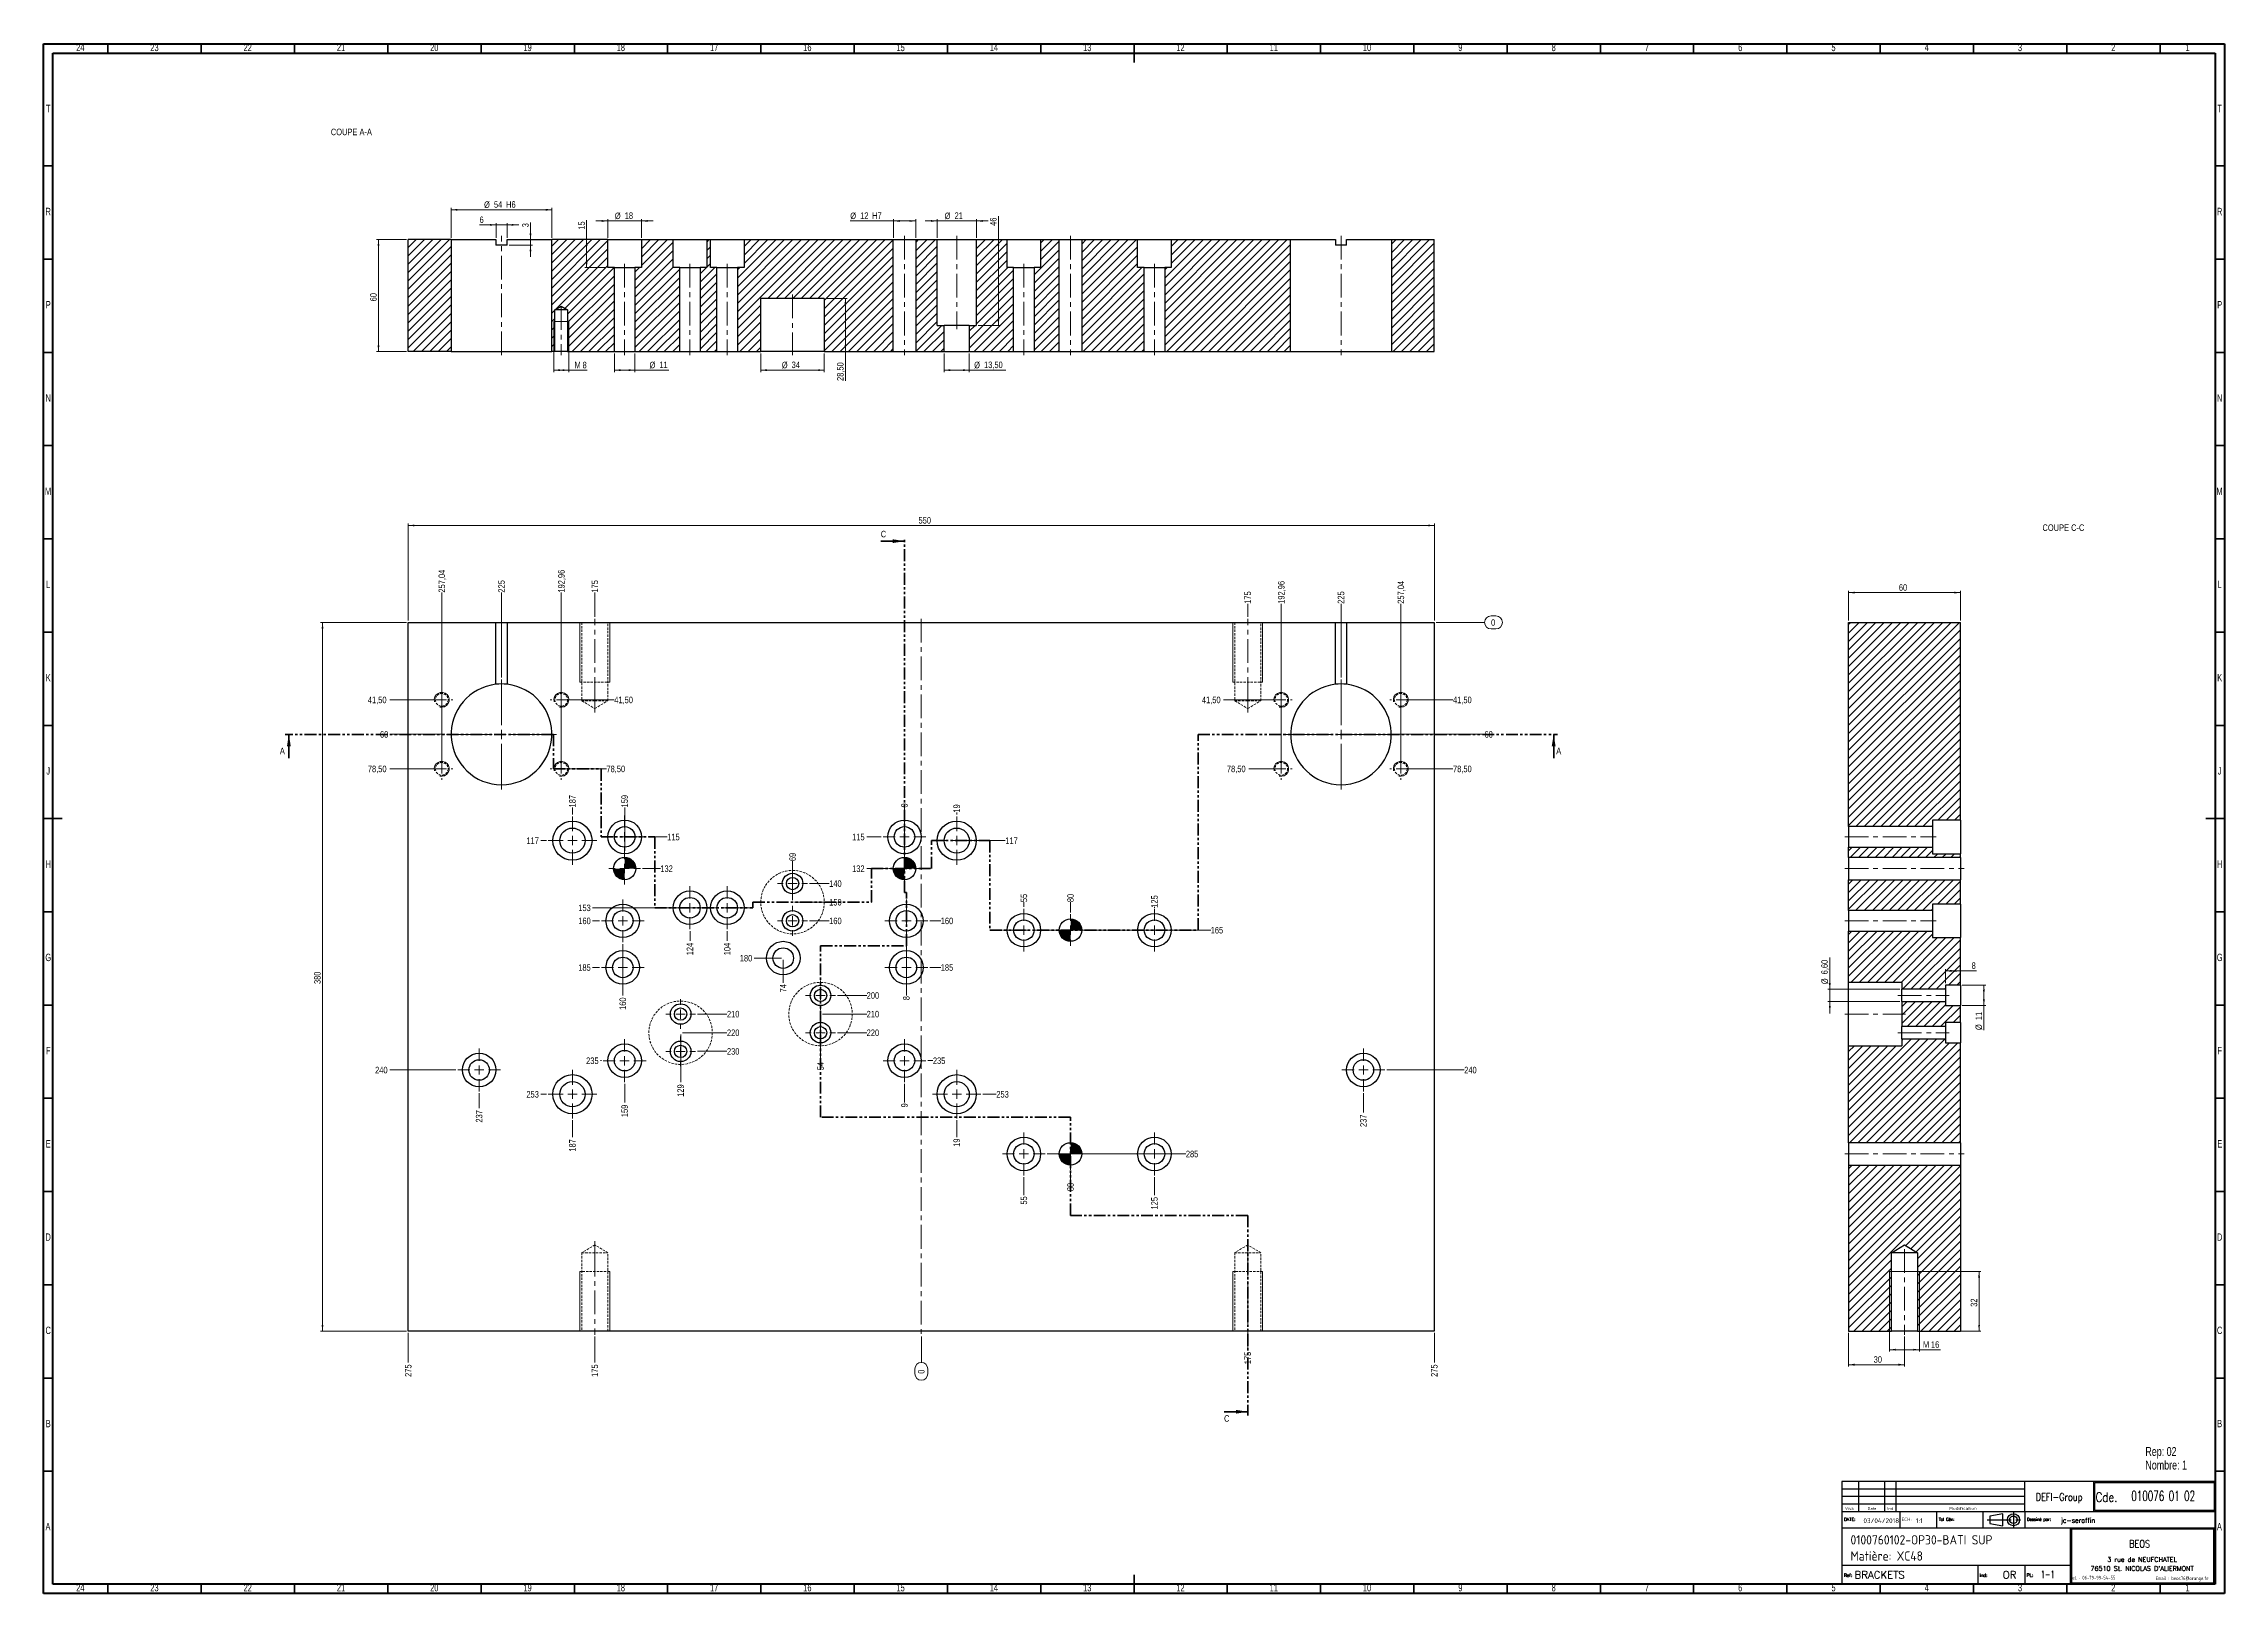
# Model space of a CAD drawing. Header units: millimetres. Extents: x 15 to 1184, y 5 to 836.
import ezdxf

# ---------------------------------------------------------------- set-up
doc = ezdxf.new("R2010")
doc.units = ezdxf.units.MM
for name, pattern in [('CENTERX2', [20.32, 12.7, -2.54, 2.54, -2.54]), ('HIDDEN', [1.905, 1.27, -0.635]), ('PHANTOM', [12.7, 6.35, -1.27, 1.27, -1.27, 1.27, -1.27])]:
    doc.linetypes.add(name, pattern=pattern)
doc.layers.add('DIMENSIONS', color=176, linetype='Continuous')
doc.styles.add('SLDTEXTSTYLE0', font='TXT', dxfattribs={"width": 0.75})
doc.styles.add('SLDTEXTSTYLE1', font='ISOCP')
doc.styles.add('SLDTEXTSTYLE10', font='ISOCP', dxfattribs={"width": 1.147311})
doc.styles.add('SLDTEXTSTYLE11', font='ISOCP', dxfattribs={"width": 1.385904})
doc.styles.add('SLDTEXTSTYLE12', font='ISOCP', dxfattribs={"width": 1.246461})
doc.styles.add('SLDTEXTSTYLE13', font='ROMAND')
doc.styles.add('SLDTEXTSTYLE2', font='ROMANT', dxfattribs={"width": 0.8})
doc.styles.add('SLDTEXTSTYLE3', font='ISOCP', dxfattribs={"width": 0.8})
doc.styles.add('SLDTEXTSTYLE4', font='ROMANS', dxfattribs={"width": 0.8})
doc.styles.add('SLDTEXTSTYLE5', font='ROMANT')
doc.styles.add('SLDTEXTSTYLE6', font='ROMANS')
doc.styles.add('SLDTEXTSTYLE7', font='ROMANT', dxfattribs={"width": 0.65})
doc.styles.add('SLDTEXTSTYLE8', font='ISOCP', dxfattribs={"width": 1.446157})
doc.styles.add('SLDTEXTSTYLE9', font='ISOCP', dxfattribs={"width": 1.294402})
doc.dimstyles.new('SLDDIMSTYLE0', dxfattribs={"dimtxt": 3.5, "dimasz": 3.302, "dimexe": 0, "dimexo": 0.0625, "dimgap": 0.875, "dimtad": 0, "dimtih": 1, "dimtoh": 1, "dimdec": 0, "dimrnd": 1e-09, "dimdsep": 46, "dimtxsty": 'SLDTEXTSTYLE0', "dimblk1": 'NONE', "dimblk2": 'NONE', "dimsah": 1, "dimcen": 0.09, "dimadec": 0, "dimazin": 2, "dimtfac": 1, "dimtdec": 0, "dimtofl": 0, "dimtmove": 0, "dimatfit": 3, "dimldrblk": 'NONE', "dimfxl": 1, "dimfrac": 2, "dimtolj": 1, "dimtzin": 12, "dimarcsym": 0})
doc.dimstyles.new('SLDDIMSTYLE1', dxfattribs={"dimtxt": 3.5, "dimasz": 3.302, "dimexe": 0, "dimexo": 0.0625, "dimgap": 0.875, "dimtad": 0, "dimtih": 1, "dimtoh": 1, "dimrnd": 1e-09, "dimzin": 12, "dimdsep": 46, "dimtxsty": 'SLDTEXTSTYLE0', "dimblk1": 'NONE', "dimblk2": 'NONE', "dimsah": 1, "dimcen": 0.09, "dimadec": 0, "dimazin": 3, "dimtfac": 1, "dimtofl": 0, "dimtmove": 0, "dimatfit": 3, "dimldrblk": 'NONE', "dimfxl": 1, "dimfrac": 2, "dimtolj": 1, "dimtzin": 12, "dimarcsym": 0})
doc.dimstyles.new('SLDDIMSTYLE2', dxfattribs={"dimtxt": 3.5, "dimasz": 3.302, "dimexe": 0, "dimexo": 0.0625, "dimgap": 0.875, "dimtad": 1, "dimrnd": 1e-09, "dimzin": 12, "dimdsep": 46, "dimtxsty": 'SLDTEXTSTYLE0', "dimsah": 1, "dimcen": 0.09, "dimadec": 0, "dimazin": 3, "dimtfac": 1, "dimtofl": 0, "dimtmove": 0, "dimatfit": 3, "dimfxl": 1, "dimfrac": 2, "dimtolj": 1, "dimtzin": 12, "dimarcsym": 0})
doc.dimstyles.new('SLDDIMSTYLE3', dxfattribs={"dimtxt": 3.5, "dimasz": 3.302, "dimexe": 0, "dimexo": 0.0625, "dimgap": 0.875, "dimtad": 1, "dimrnd": 1e-09, "dimzin": 12, "dimdsep": 46, "dimtxsty": 'SLDTEXTSTYLE0', "dimsah": 1, "dimcen": 0.09, "dimadec": 0, "dimazin": 3, "dimtfac": 1, "dimtmove": 0, "dimatfit": 0, "dimfxl": 1, "dimfrac": 2, "dimtolj": 1, "dimtzin": 12, "dimarcsym": 0})

msp = doc.modelspace()

# ---------------------------------------------------------------- texts
at = {"color": 7, "linetype": 'Continuous', "lineweight": 0, "attachment_point": 2, "style": 'SLDTEXTSTYLE0'}
for s, insert, char_height in [('24', (34.67, 836.06), 3.9688), ('23', (74.42, 836.06), 3.9688), ('22', (124.42, 836.06), 3.9688), ('21', (174.42, 836.06), 3.9688), ('20', (224.42, 836.06), 3.9688), ('19', (274.42, 836.06), 3.9688), ('18', (324.42, 836.06), 3.9688), ('17', (374.42, 836.06), 3.9688), ('16', (424.42, 836.06), 3.9688), ('15', (474.42, 836.06), 3.9688), ('14', (524.42, 836.06), 3.9688), ('13', (574.42, 836.06), 3.9688), ('12', (624.42, 836.06), 3.9688), ('11', (674.42, 836.06), 3.9688), ('10', (724.42, 836.06), 3.9688), ('9', (774.46, 836.06), 3.969), ('8', (824.46, 836.06), 3.969), ('7', (874.46, 836.06), 3.969), ('6', (924.46, 836.06), 3.969), ('5', (974.46, 836.06), 3.969), ('4', (1024.46, 836.06), 3.969), ('3', (1074.46, 836.06), 3.969), ('2', (1124.46, 836.06), 3.969), ('1', (1164.21, 836.06), 3.969), ('T', (17.488, 803.31), 3.969), ('T', (1181.488, 803.31), 3.969), ('COUPE A-A', (179.98, 790.489), 3.5), ('R', (17.444, 748.06), 3.969), ('R', (1181.444, 748.06), 3.969), ('P', (17.485, 698.06), 3.969), ('P', (1181.485, 698.06), 3.969), ('N', (17.464, 648.06), 3.969), ('N', (1181.464, 648.06), 3.969), ('M', (17.362, 598.06), 3.969), ('M', (1181.362, 598.06), 3.969), ('COUPE C-C', (1097.712, 578.278), 3.5), ('L', (17.455, 548.06), 3.969), ('L', (1181.455, 548.06), 3.969), ('K', (17.489, 498.06), 3.969), ('K', (1181.489, 498.06), 3.969), ('J', (17.465, 448.06), 3.969), ('J', (1181.465, 448.06), 3.969), ('H', (17.49, 398.06), 3.969), ('H', (1181.49, 398.06), 3.969), ('G', (17.487, 348.06), 3.969), ('G', (1181.487, 348.06), 3.969), ('F', (17.458, 298.06), 3.969), ('F', (1181.458, 298.06), 3.969), ('E', (17.508, 248.06), 3.969), ('E', (1181.508, 248.06), 3.969), ('D', (17.453, 198.06), 3.969), ('D', (1181.453, 198.06), 3.969), ('C', (17.459, 148.06), 3.969), ('C', (1181.459, 148.06), 3.969), ('B', (17.471, 98.06), 3.969), ('B', (1181.471, 98.06), 3.969), ('A', (17.34, 42.81), 3.969), ('A', (1181.34, 42.81), 3.969), ('24', (34.67, 10.06), 3.9688), ('23', (74.42, 10.06), 3.9688), ('22', (124.42, 10.06), 3.9688), ('21', (174.42, 10.06), 3.9688), ('20', (224.42, 10.06), 3.9688), ('19', (274.42, 10.06), 3.9688), ('18', (324.42, 10.06), 3.9688), ('17', (374.42, 10.06), 3.9688), ('16', (424.42, 10.06), 3.9688), ('15', (474.42, 10.06), 3.9688), ('14', (524.42, 10.06), 3.9688), ('13', (574.42, 10.06), 3.9688), ('12', (624.42, 10.06), 3.9688), ('11', (674.42, 10.06), 3.9688), ('10', (724.42, 10.06), 3.9688), ('9', (774.46, 10.06), 3.969), ('8', (824.46, 10.06), 3.969), ('7', (874.46, 10.06), 3.969), ('6', (924.46, 10.06), 3.969), ('5', (974.46, 10.06), 3.969), ('4', (1024.46, 10.06), 3.969), ('3', (1074.46, 10.06), 3.969), ('2', (1124.46, 10.06), 3.969), ('1', (1164.21, 10.06), 3.969)]:
    msp.add_mtext(s, dxfattribs=dict(at, insert=insert, char_height=char_height))
at = {"color": 7, "linetype": 'Continuous', "char_height": 3.5, "attachment_point": 1, "style": 'SLDTEXTSTYLE0'}
for s, insert in [('C', (463.765, 574.847)), ('A', (141.633, 458.547)), ('A', (825.846, 458.547)), ('C', (647.765, 100.563))]:
    msp.add_mtext(s, dxfattribs=dict(at, insert=insert))
at = {"layer": 'DIMENSIONS'}
for s, insert, char_height, attachment_point, style in [('DEFI-Group', (1095.401, 58.708), 4, 2, 'SLDTEXTSTYLE2'), ('Cde.', (1114.982, 59.133), 5, 1, 'SLDTEXTSTYLE2'), ('010076 01 02', (1134.087, 59.947), 5.29167, 1, 'SLDTEXTSTYLE7'), ('Visa', (980.637, 51.354), 1.5671, 1, 'SLDTEXTSTYLE12'), ('Date', (992.806, 51.29), 1.4924, 1, 'SLDTEXTSTYLE10'), ('Ind', (1003.236, 51.29), 1.4924, 1, 'SLDTEXTSTYLE11'), ('Modification', (1036.471, 51.354), 1.56705, 1, 'SLDTEXTSTYLE8'), ('DATE:', (980.016, 45.605), 1.7277, 1, 'SLDTEXTSTYLE6'), ('0100760102-OP30-BATI SUP', (983.585, 36.216), 5, 1, 'SLDTEXTSTYLE1'), ('03/04/2018', (990.515, 45.26), 2.5, 1, 'SLDTEXTSTYLE1'), ('ECH:', (1010.893, 45.567), 1.8141, 1, 'SLDTEXTSTYLE9'), ('1:1', (1018.602, 45.247), 2.5, 1, 'SLDTEXTSTYLE1'), ('Tol Gén:', (1030.934, 45.605), 1.7277, 1, 'SLDTEXTSTYLE4'), ('Dessiné par:', (1078.203, 45.605), 1.72768, 1, 'SLDTEXTSTYLE4'), ('jc-seraffin', (1096.337, 45.427), 2.5, 1, 'SLDTEXTSTYLE5'), ('Matière: XC48', (983.585, 27.57), 5, 1, 'SLDTEXTSTYLE1'), ('3 rue de NEUFCHATEL', (1139.891, 24.455), 2.5, 2, 'SLDTEXTSTYLE13'), ('BEOS', (1138.553, 33.602), 4, 2, 'SLDTEXTSTYLE2'), ('Ref:', (980.016, 15.605), 1.7277, 1, 'SLDTEXTSTYLE6'), ('BRACKETS', (985.757, 16.958), 4, 1, 'SLDTEXTSTYLE5'), ('Ind:', (1052.808, 15.605), 1.7277, 1, 'SLDTEXTSTYLE6'), ('OR', (1065.176, 16.958), 4, 1, 'SLDTEXTSTYLE5'), ('PL:', (1078.016, 15.605), 1.7277, 1, 'SLDTEXTSTYLE6'), ('1-1', (1085.633, 17.18), 4, 1, 'SLDTEXTSTYLE7'), ('Tel. : 06-79-99-54-55', (1113.342, 14.435), 2, 2, 'SLDTEXTSTYLE3'), ("76510 St. NICOLAS D'ALIERMONT", (1139.885, 19.63), 2.5, 2, 'SLDTEXTSTYLE13'), ('Email : beos76@orange.fr', (1161.354, 14.104), 2, 2, 'SLDTEXTSTYLE3')]:
    msp.add_mtext(s, dxfattribs=dict(at, insert=insert, char_height=char_height, attachment_point=attachment_point, style=style))

# ---------------------------------------------------------------- blocks, each defined once
blk = doc.blocks.new('SW_NOTE_0')
at = {"color": 0, "linetype": 'Continuous', "lineweight": 0, "char_height": 4.76, "attachment_point": 1, "style": 'SLDTEXTSTYLE0'}
for s, insert in [('Rep: 02', (0, 6.1)), ('Nombre: 1', (0, -1.2))]:
    blk.add_mtext(s, dxfattribs=dict(at, insert=insert))
blk = doc.blocks.new('_D')
at = {"color": 7, "linetype": 'Continuous', "lineweight": 18}
for p, q in [((790.9, 529.2), (793.5, 529.2)), ((761.5, 525.7), (787.4, 525.7)), ((793.5, 522.2), (790.9, 522.2))]:
    blk.add_line(p, q, dxfattribs=at)
for centre, start, end in [((790.9, 525.7), 90, 270), ((793.5, 525.7), 270, 90)]:
    blk.add_arc(centre, 3.49, start, end, dxfattribs=at)
at = {"color": 7, "linetype": 'Continuous', "lineweight": 18, "insert": (790.9, 527.4), "char_height": 3.5, "attachment_point": 1, "style": 'SLDTEXTSTYLE0'}
blk.add_mtext('0', dxfattribs=at)
blk = doc.blocks.new('_None')
blk = doc.blocks.new('_D_1')
at = {"color": 7, "linetype": 'Continuous', "lineweight": 18}
blk.add_line((743.5, 484.2), (770.5, 484.2), dxfattribs=at)
at = {"color": 7, "linetype": 'Continuous', "lineweight": 18, "insert": (770.5, 485.9), "char_height": 3.5, "attachment_point": 1, "style": 'SLDTEXTSTYLE0'}
blk.add_mtext('41,50', dxfattribs=at)
blk = doc.blocks.new('_D_2')
at = {"color": 7, "linetype": 'Continuous', "lineweight": 18}
blk.add_line((677.4, 484.2), (647.5, 484.2), dxfattribs=at)
at = {"color": 7, "linetype": 'Continuous', "lineweight": 18, "insert": (635.9, 485.9), "char_height": 3.5, "attachment_point": 1, "style": 'SLDTEXTSTYLE0'}
blk.add_mtext('41,50', dxfattribs=at)
blk = doc.blocks.new('_D_3')
at = {"color": 7, "linetype": 'Continuous', "lineweight": 18}
blk.add_line((227.4, 484.2), (200.5, 484.2), dxfattribs=at)
at = {"color": 7, "linetype": 'Continuous', "lineweight": 18, "insert": (188.8, 485.9), "char_height": 3.5, "attachment_point": 1, "style": 'SLDTEXTSTYLE0'}
blk.add_mtext('41,50', dxfattribs=at)
blk = doc.blocks.new('_D_4')
at = {"color": 7, "linetype": 'Continuous', "lineweight": 18}
blk.add_line((293.5, 484.2), (320.9, 484.2), dxfattribs=at)
at = {"color": 7, "linetype": 'Continuous', "lineweight": 18, "insert": (320.9, 485.9), "char_height": 3.5, "attachment_point": 1, "style": 'SLDTEXTSTYLE0'}
blk.add_mtext('41,50', dxfattribs=at)
blk = doc.blocks.new('_D_5')
at = {"color": 7, "linetype": 'Continuous', "lineweight": 18}
blk.add_line((741, 465.7), (787.4, 465.7), dxfattribs=at)
at = {"color": 7, "linetype": 'Continuous', "lineweight": 18, "insert": (787.4, 467.4), "char_height": 3.5, "attachment_point": 1, "style": 'SLDTEXTSTYLE0'}
blk.add_mtext('60', dxfattribs=at)
blk = doc.blocks.new('_D_6')
at = {"color": 7, "linetype": 'Continuous', "lineweight": 18}
blk.add_line((230, 465.7), (200.5, 465.7), dxfattribs=at)
at = {"color": 7, "linetype": 'Continuous', "lineweight": 18, "insert": (195.3, 467.4), "char_height": 3.5, "attachment_point": 1, "style": 'SLDTEXTSTYLE0'}
blk.add_mtext('60', dxfattribs=at)
blk = doc.blocks.new('_D_7')
at = {"color": 7, "linetype": 'Continuous', "lineweight": 18}
blk.add_line((743.5, 447.2), (770.5, 447.2), dxfattribs=at)
at = {"color": 7, "linetype": 'Continuous', "lineweight": 18, "insert": (770.5, 448.9), "char_height": 3.5, "attachment_point": 1, "style": 'SLDTEXTSTYLE0'}
blk.add_mtext('78,50', dxfattribs=at)
blk = doc.blocks.new('_D_8')
at = {"color": 7, "linetype": 'Continuous', "lineweight": 18}
blk.add_line((677.4, 447.2), (661, 447.2), dxfattribs=at)
at = {"color": 7, "linetype": 'Continuous', "lineweight": 18, "insert": (649.3, 448.9), "char_height": 3.5, "attachment_point": 1, "style": 'SLDTEXTSTYLE0'}
blk.add_mtext('78,50', dxfattribs=at)
blk = doc.blocks.new('_D_9')
at = {"color": 7, "linetype": 'Continuous', "lineweight": 18}
blk.add_line((227.4, 447.2), (200.5, 447.2), dxfattribs=at)
at = {"color": 7, "linetype": 'Continuous', "lineweight": 18, "insert": (188.8, 448.9), "char_height": 3.5, "attachment_point": 1, "style": 'SLDTEXTSTYLE0'}
blk.add_mtext('78,50', dxfattribs=at)
blk = doc.blocks.new('_D_10')
at = {"color": 7, "linetype": 'Continuous', "lineweight": 18}
blk.add_line((293.5, 447.2), (316.7, 447.2), dxfattribs=at)
at = {"color": 7, "linetype": 'Continuous', "lineweight": 18, "insert": (316.7, 448.9), "char_height": 3.5, "attachment_point": 1, "style": 'SLDTEXTSTYLE0'}
blk.add_mtext('78,50', dxfattribs=at)
blk = doc.blocks.new('_D_11')
at = {"color": 7, "linetype": 'Continuous', "lineweight": 18}
blk.add_line((464, 410.7), (456.2, 410.7), dxfattribs=at)
at = {"color": 7, "linetype": 'Continuous', "lineweight": 18, "insert": (448.4, 412.4), "char_height": 3.5, "attachment_point": 1, "style": 'SLDTEXTSTYLE0'}
blk.add_mtext('115', dxfattribs=at)
blk = doc.blocks.new('_D_12')
at = {"color": 7, "linetype": 'Continuous', "lineweight": 18}
blk.add_line((339, 410.7), (349.3, 410.7), dxfattribs=at)
at = {"color": 7, "linetype": 'Continuous', "lineweight": 18, "insert": (349.3, 412.4), "char_height": 3.5, "attachment_point": 1, "style": 'SLDTEXTSTYLE0'}
blk.add_mtext('115', dxfattribs=at)
blk = doc.blocks.new('_D_13')
at = {"color": 7, "linetype": 'Continuous', "lineweight": 18}
blk.add_line((518.5, 408.7), (530.5, 408.7), dxfattribs=at)
at = {"color": 7, "linetype": 'Continuous', "lineweight": 18, "insert": (530.5, 410.4), "char_height": 3.5, "attachment_point": 1, "style": 'SLDTEXTSTYLE0'}
blk.add_mtext('117', dxfattribs=at)
blk = doc.blocks.new('_D_14')
at = {"color": 7, "linetype": 'Continuous', "lineweight": 18}
blk.add_line((284.5, 408.7), (281.5, 408.7), dxfattribs=at)
at = {"color": 7, "linetype": 'Continuous', "lineweight": 18, "insert": (273.8, 410.4), "char_height": 3.5, "attachment_point": 1, "style": 'SLDTEXTSTYLE0'}
blk.add_mtext('117', dxfattribs=at)
blk = doc.blocks.new('_D_15')
at = {"color": 7, "linetype": 'Continuous', "lineweight": 18}
blk.add_line((467, 393.7), (456.2, 393.7), dxfattribs=at)
at = {"color": 7, "linetype": 'Continuous', "lineweight": 18, "insert": (448.4, 395.4), "char_height": 3.5, "attachment_point": 1, "style": 'SLDTEXTSTYLE0'}
blk.add_mtext('132', dxfattribs=at)
blk = doc.blocks.new('_D_16')
at = {"color": 7, "linetype": 'Continuous', "lineweight": 18}
blk.add_line((336, 393.7), (345.6, 393.7), dxfattribs=at)
at = {"color": 7, "linetype": 'Continuous', "lineweight": 18, "insert": (345.6, 395.4), "char_height": 3.5, "attachment_point": 1, "style": 'SLDTEXTSTYLE0'}
blk.add_mtext('132', dxfattribs=at)
blk = doc.blocks.new('_D_17')
at = {"color": 7, "linetype": 'Continuous', "lineweight": 18}
blk.add_line((425.5, 385.7), (436.1, 385.7), dxfattribs=at)
at = {"color": 7, "linetype": 'Continuous', "lineweight": 18, "insert": (436.1, 387.4), "char_height": 3.5, "attachment_point": 1, "style": 'SLDTEXTSTYLE0'}
blk.add_mtext('140', dxfattribs=at)
blk = doc.blocks.new('_D_18')
at = {"color": 7, "linetype": 'Continuous', "lineweight": 18}
blk.add_line((417.5, 375.7), (436.1, 375.7), dxfattribs=at)
at = {"color": 7, "linetype": 'Continuous', "lineweight": 18, "insert": (436.1, 377.4), "char_height": 3.5, "attachment_point": 1, "style": 'SLDTEXTSTYLE0'}
blk.add_mtext('150', dxfattribs=at)
blk = doc.blocks.new('_D_19')
at = {"color": 7, "linetype": 'Continuous', "lineweight": 18}
blk.add_line((369, 372.7), (309.3, 372.7), dxfattribs=at)
at = {"color": 7, "linetype": 'Continuous', "lineweight": 18, "insert": (301.6, 374.4), "char_height": 3.5, "attachment_point": 1, "style": 'SLDTEXTSTYLE0'}
blk.add_mtext('153', dxfattribs=at)
blk = doc.blocks.new('_D_20')
at = {"color": 7, "linetype": 'Continuous', "lineweight": 18}
blk.add_line((490, 365.7), (495.9, 365.7), dxfattribs=at)
at = {"color": 7, "linetype": 'Continuous', "lineweight": 18, "insert": (495.9, 367.4), "char_height": 3.5, "attachment_point": 1, "style": 'SLDTEXTSTYLE0'}
blk.add_mtext('160', dxfattribs=at)
blk = doc.blocks.new('_D_21')
at = {"color": 7, "linetype": 'Continuous', "lineweight": 18}
blk.add_line((425.5, 365.7), (436.1, 365.7), dxfattribs=at)
at = {"color": 7, "linetype": 'Continuous', "lineweight": 18, "insert": (436.1, 367.4), "char_height": 3.5, "attachment_point": 1, "style": 'SLDTEXTSTYLE0'}
blk.add_mtext('160', dxfattribs=at)
blk = doc.blocks.new('_D_22')
at = {"color": 7, "linetype": 'Continuous', "lineweight": 18}
blk.add_line((313, 365.7), (309.3, 365.7), dxfattribs=at)
at = {"color": 7, "linetype": 'Continuous', "lineweight": 18, "insert": (301.6, 367.4), "char_height": 3.5, "attachment_point": 1, "style": 'SLDTEXTSTYLE0'}
blk.add_mtext('160', dxfattribs=at)
blk = doc.blocks.new('_D_23')
at = {"color": 7, "linetype": 'Continuous', "lineweight": 18}
blk.add_line((553, 360.7), (640.6, 360.7), dxfattribs=at)
at = {"color": 7, "linetype": 'Continuous', "lineweight": 18, "insert": (640.6, 362.4), "char_height": 3.5, "attachment_point": 1, "style": 'SLDTEXTSTYLE0'}
blk.add_mtext('165', dxfattribs=at)
blk = doc.blocks.new('_D_24')
at = {"color": 7, "linetype": 'Continuous', "lineweight": 18}
blk.add_line((410.5, 345.7), (395.9, 345.7), dxfattribs=at)
at = {"color": 7, "linetype": 'Continuous', "lineweight": 18, "insert": (388.2, 347.4), "char_height": 3.5, "attachment_point": 1, "style": 'SLDTEXTSTYLE0'}
blk.add_mtext('180', dxfattribs=at)
blk = doc.blocks.new('_D_25')
at = {"color": 7, "linetype": 'Continuous', "lineweight": 18}
blk.add_line((490, 340.7), (495.9, 340.7), dxfattribs=at)
at = {"color": 7, "linetype": 'Continuous', "lineweight": 18, "insert": (495.9, 342.4), "char_height": 3.5, "attachment_point": 1, "style": 'SLDTEXTSTYLE0'}
blk.add_mtext('185', dxfattribs=at)
blk = doc.blocks.new('_D_26')
at = {"color": 7, "linetype": 'Continuous', "lineweight": 18}
blk.add_line((313, 340.7), (309.3, 340.7), dxfattribs=at)
at = {"color": 7, "linetype": 'Continuous', "lineweight": 18, "insert": (301.6, 342.4), "char_height": 3.5, "attachment_point": 1, "style": 'SLDTEXTSTYLE0'}
blk.add_mtext('185', dxfattribs=at)
blk = doc.blocks.new('_D_27')
at = {"color": 7, "linetype": 'Continuous', "lineweight": 18}
blk.add_line((440.5, 325.7), (456.2, 325.7), dxfattribs=at)
at = {"color": 7, "linetype": 'Continuous', "lineweight": 18, "insert": (456.2, 327.4), "char_height": 3.5, "attachment_point": 1, "style": 'SLDTEXTSTYLE0'}
blk.add_mtext('200', dxfattribs=at)
blk = doc.blocks.new('_D_28')
at = {"color": 7, "linetype": 'Continuous', "lineweight": 18}
blk.add_line((432.5, 315.7), (456.2, 315.7), dxfattribs=at)
at = {"color": 7, "linetype": 'Continuous', "lineweight": 18, "insert": (456.2, 317.4), "char_height": 3.5, "attachment_point": 1, "style": 'SLDTEXTSTYLE0'}
blk.add_mtext('210', dxfattribs=at)
blk = doc.blocks.new('_D_29')
at = {"color": 7, "linetype": 'Continuous', "lineweight": 18}
blk.add_line((365.5, 315.7), (381.3, 315.7), dxfattribs=at)
at = {"color": 7, "linetype": 'Continuous', "lineweight": 18, "insert": (381.3, 317.4), "char_height": 3.5, "attachment_point": 1, "style": 'SLDTEXTSTYLE0'}
blk.add_mtext('210', dxfattribs=at)
blk = doc.blocks.new('_D_30')
at = {"color": 7, "linetype": 'Continuous', "lineweight": 18}
blk.add_line((440.5, 305.7), (456.2, 305.7), dxfattribs=at)
at = {"color": 7, "linetype": 'Continuous', "lineweight": 18, "insert": (456.2, 307.4), "char_height": 3.5, "attachment_point": 1, "style": 'SLDTEXTSTYLE0'}
blk.add_mtext('220', dxfattribs=at)
blk = doc.blocks.new('_D_31')
at = {"color": 7, "linetype": 'Continuous', "lineweight": 18}
blk.add_line((357.5, 305.7), (381.3, 305.7), dxfattribs=at)
at = {"color": 7, "linetype": 'Continuous', "lineweight": 18, "insert": (381.3, 307.4), "char_height": 3.5, "attachment_point": 1, "style": 'SLDTEXTSTYLE0'}
blk.add_mtext('220', dxfattribs=at)
blk = doc.blocks.new('_D_32')
at = {"color": 7, "linetype": 'Continuous', "lineweight": 18}
blk.add_line((365.5, 295.7), (381.3, 295.7), dxfattribs=at)
at = {"color": 7, "linetype": 'Continuous', "lineweight": 18, "insert": (381.3, 297.4), "char_height": 3.5, "attachment_point": 1, "style": 'SLDTEXTSTYLE0'}
blk.add_mtext('230', dxfattribs=at)
blk = doc.blocks.new('_D_33')
at = {"color": 7, "linetype": 'Continuous', "lineweight": 18}
blk.add_line((489, 290.7), (491.7, 290.7), dxfattribs=at)
at = {"color": 7, "linetype": 'Continuous', "lineweight": 18, "insert": (491.7, 292.4), "char_height": 3.5, "attachment_point": 1, "style": 'SLDTEXTSTYLE0'}
blk.add_mtext('235', dxfattribs=at)
blk = doc.blocks.new('_D_34')
at = {"color": 7, "linetype": 'Continuous', "lineweight": 18}
blk.add_line((314, 290.7), (313.6, 290.7), dxfattribs=at)
at = {"color": 7, "linetype": 'Continuous', "lineweight": 18, "insert": (305.8, 292.4), "char_height": 3.5, "attachment_point": 1, "style": 'SLDTEXTSTYLE0'}
blk.add_mtext('235', dxfattribs=at)
blk = doc.blocks.new('_D_35')
at = {"color": 7, "linetype": 'Continuous', "lineweight": 18}
blk.add_line((735, 285.7), (776.5, 285.7), dxfattribs=at)
at = {"color": 7, "linetype": 'Continuous', "lineweight": 18, "insert": (776.5, 287.4), "char_height": 3.5, "attachment_point": 1, "style": 'SLDTEXTSTYLE0'}
blk.add_mtext('240', dxfattribs=at)
blk = doc.blocks.new('_D_36')
at = {"color": 7, "linetype": 'Continuous', "lineweight": 18}
blk.add_line((236, 285.7), (200.5, 285.7), dxfattribs=at)
at = {"color": 7, "linetype": 'Continuous', "lineweight": 18, "insert": (192.7, 287.4), "char_height": 3.5, "attachment_point": 1, "style": 'SLDTEXTSTYLE0'}
blk.add_mtext('240', dxfattribs=at)
blk = doc.blocks.new('_D_37')
at = {"color": 7, "linetype": 'Continuous', "lineweight": 18}
blk.add_line((518.5, 272.7), (525.7, 272.7), dxfattribs=at)
at = {"color": 7, "linetype": 'Continuous', "lineweight": 18, "insert": (525.7, 274.4), "char_height": 3.5, "attachment_point": 1, "style": 'SLDTEXTSTYLE0'}
blk.add_mtext('253', dxfattribs=at)
blk = doc.blocks.new('_D_38')
at = {"color": 7, "linetype": 'Continuous', "lineweight": 18}
blk.add_line((284.5, 272.7), (281.5, 272.7), dxfattribs=at)
at = {"color": 7, "linetype": 'Continuous', "lineweight": 18, "insert": (273.8, 274.4), "char_height": 3.5, "attachment_point": 1, "style": 'SLDTEXTSTYLE0'}
blk.add_mtext('253', dxfattribs=at)
blk = doc.blocks.new('_D_39')
at = {"color": 7, "linetype": 'Continuous', "lineweight": 18}
blk.add_line((553, 240.7), (627.3, 240.7), dxfattribs=at)
at = {"color": 7, "linetype": 'Continuous', "lineweight": 18, "insert": (627.3, 242.4), "char_height": 3.5, "attachment_point": 1, "style": 'SLDTEXTSTYLE0'}
blk.add_mtext('285', dxfattribs=at)
blk = doc.blocks.new('_D_40')
at = {"color": 7, "linetype": 'Continuous', "lineweight": 18}
for p, q in [((485.5, 142.7), (485.5, 128.9)), ((482, 122.8), (482, 125.4)), ((489, 125.4), (489, 122.8))]:
    blk.add_line(p, q, dxfattribs=at)
for centre, start, end in [((485.5, 125.4), 0, 180), ((485.5, 122.8), 180, 0)]:
    blk.add_arc(centre, 3.49, start, end, dxfattribs=at)
at = {"color": 7, "linetype": 'Continuous', "lineweight": 18, "insert": (483.7, 122.8), "char_height": 3.5, "attachment_point": 1, "rotation": 90, "style": 'SLDTEXTSTYLE0'}
blk.add_mtext('0', dxfattribs=at)
blk = doc.blocks.new('_D_41')
at = {"color": 7, "linetype": 'Continuous', "lineweight": 18}
blk.add_line((477.5, 353.2), (477.5, 325.7), dxfattribs=at)
at = {"color": 7, "linetype": 'Continuous', "lineweight": 18, "insert": (475.7, 323.1), "char_height": 3.5, "attachment_point": 1, "rotation": 90, "style": 'SLDTEXTSTYLE0'}
blk.add_mtext('8', dxfattribs=at)
blk = doc.blocks.new('_D_42')
at = {"color": 7, "linetype": 'Continuous', "lineweight": 18}
blk.add_line((476.5, 403.2), (476.5, 426.5), dxfattribs=at)
at = {"color": 7, "linetype": 'Continuous', "lineweight": 18, "insert": (474.7, 426.5), "char_height": 3.5, "attachment_point": 1, "rotation": 90, "style": 'SLDTEXTSTYLE0'}
blk.add_mtext('9', dxfattribs=at)
blk = doc.blocks.new('_D_43')
at = {"color": 7, "linetype": 'Continuous', "lineweight": 18}
blk.add_line((476.5, 278.2), (476.5, 268.2), dxfattribs=at)
at = {"color": 7, "linetype": 'Continuous', "lineweight": 18, "insert": (474.7, 265.6), "char_height": 3.5, "attachment_point": 1, "rotation": 90, "style": 'SLDTEXTSTYLE0'}
blk.add_mtext('9', dxfattribs=at)
blk = doc.blocks.new('_D_44')
at = {"color": 7, "linetype": 'Continuous', "lineweight": 18}
blk.add_line((431.5, 314.7), (431.5, 290.7), dxfattribs=at)
at = {"color": 7, "linetype": 'Continuous', "lineweight": 18, "insert": (429.7, 285.5), "char_height": 3.5, "attachment_point": 1, "rotation": 90, "style": 'SLDTEXTSTYLE0'}
blk.add_mtext('54', dxfattribs=at)
blk = doc.blocks.new('_D_45')
at = {"color": 7, "linetype": 'Continuous', "lineweight": 18}
blk.add_line((416.5, 376.7), (416.5, 397.7), dxfattribs=at)
at = {"color": 7, "linetype": 'Continuous', "lineweight": 18, "insert": (414.7, 397.7), "char_height": 3.5, "attachment_point": 1, "rotation": 90, "style": 'SLDTEXTSTYLE0'}
blk.add_mtext('69', dxfattribs=at)
blk = doc.blocks.new('_D_46')
at = {"color": 7, "linetype": 'Continuous', "lineweight": 18}
blk.add_line((411.5, 344.7), (411.5, 332.4), dxfattribs=at)
at = {"color": 7, "linetype": 'Continuous', "lineweight": 18, "insert": (409.7, 327.3), "char_height": 3.5, "attachment_point": 1, "rotation": 90, "style": 'SLDTEXTSTYLE0'}
blk.add_mtext('74', dxfattribs=at)
blk = doc.blocks.new('_D_47')
at = {"color": 7, "linetype": 'Continuous', "lineweight": 18}
blk.add_line((381.5, 360.2), (381.5, 355), dxfattribs=at)
at = {"color": 7, "linetype": 'Continuous', "lineweight": 18, "insert": (379.7, 347.2), "char_height": 3.5, "attachment_point": 1, "rotation": 90, "style": 'SLDTEXTSTYLE0'}
blk.add_mtext('104', dxfattribs=at)
blk = doc.blocks.new('_D_48')
at = {"color": 7, "linetype": 'Continuous', "lineweight": 18}
blk.add_line((361.5, 360.2), (361.5, 355), dxfattribs=at)
at = {"color": 7, "linetype": 'Continuous', "lineweight": 18, "insert": (359.7, 347.2), "char_height": 3.5, "attachment_point": 1, "rotation": 90, "style": 'SLDTEXTSTYLE0'}
blk.add_mtext('124', dxfattribs=at)
blk = doc.blocks.new('_D_49')
at = {"color": 7, "linetype": 'Continuous', "lineweight": 18}
blk.add_line((356.5, 304.7), (356.5, 279.1), dxfattribs=at)
at = {"color": 7, "linetype": 'Continuous', "lineweight": 18, "insert": (354.7, 271.3), "char_height": 3.5, "attachment_point": 1, "rotation": 90, "style": 'SLDTEXTSTYLE0'}
blk.add_mtext('129', dxfattribs=at)
blk = doc.blocks.new('_D_50')
at = {"color": 7, "linetype": 'Continuous', "lineweight": 18}
blk.add_line((326.5, 403.2), (326.5, 426.5), dxfattribs=at)
at = {"color": 7, "linetype": 'Continuous', "lineweight": 18, "insert": (324.7, 426.5), "char_height": 3.5, "attachment_point": 1, "rotation": 90, "style": 'SLDTEXTSTYLE0'}
blk.add_mtext('159', dxfattribs=at)
blk = doc.blocks.new('_D_51')
at = {"color": 7, "linetype": 'Continuous', "lineweight": 18}
blk.add_line((326.5, 278.2), (326.5, 268.2), dxfattribs=at)
at = {"color": 7, "linetype": 'Continuous', "lineweight": 18, "insert": (324.7, 260.4), "char_height": 3.5, "attachment_point": 1, "rotation": 90, "style": 'SLDTEXTSTYLE0'}
blk.add_mtext('159', dxfattribs=at)
blk = doc.blocks.new('_D_52')
at = {"color": 7, "linetype": 'Continuous', "lineweight": 18}
blk.add_line((325.5, 353.2), (325.5, 325.7), dxfattribs=at)
at = {"color": 7, "linetype": 'Continuous', "lineweight": 18, "insert": (323.7, 317.9), "char_height": 3.5, "attachment_point": 1, "rotation": 90, "style": 'SLDTEXTSTYLE0'}
blk.add_mtext('160', dxfattribs=at)
blk = doc.blocks.new('_D_53')
at = {"color": 7, "linetype": 'Continuous', "lineweight": 18}
blk.add_line((310.5, 142.7), (310.5, 128.9), dxfattribs=at)
at = {"color": 7, "linetype": 'Continuous', "lineweight": 18, "insert": (308.7, 121.1), "char_height": 3.5, "attachment_point": 1, "rotation": 90, "style": 'SLDTEXTSTYLE0'}
blk.add_mtext('175', dxfattribs=at)
blk = doc.blocks.new('_D_54')
at = {"color": 7, "linetype": 'Continuous', "lineweight": 18}
blk.add_line((310.5, 528.7), (310.5, 541.7), dxfattribs=at)
at = {"color": 7, "linetype": 'Continuous', "lineweight": 18, "insert": (308.7, 541.7), "char_height": 3.5, "attachment_point": 1, "rotation": 90, "style": 'SLDTEXTSTYLE0'}
blk.add_mtext('175', dxfattribs=at)
blk = doc.blocks.new('_D_55')
at = {"color": 7, "linetype": 'Continuous', "lineweight": 18}
blk.add_line((298.5, 422.7), (298.5, 426.5), dxfattribs=at)
at = {"color": 7, "linetype": 'Continuous', "lineweight": 18, "insert": (296.7, 426.5), "char_height": 3.5, "attachment_point": 1, "rotation": 90, "style": 'SLDTEXTSTYLE0'}
blk.add_mtext('187', dxfattribs=at)
blk = doc.blocks.new('_D_56')
at = {"color": 7, "linetype": 'Continuous', "lineweight": 18}
blk.add_line((298.5, 258.7), (298.5, 249.7), dxfattribs=at)
at = {"color": 7, "linetype": 'Continuous', "lineweight": 18, "insert": (296.7, 241.9), "char_height": 3.5, "attachment_point": 1, "rotation": 90, "style": 'SLDTEXTSTYLE0'}
blk.add_mtext('187', dxfattribs=at)
blk = doc.blocks.new('_D_57')
at = {"color": 7, "linetype": 'Continuous', "lineweight": 18}
blk.add_line((292.5, 448.2), (292.5, 541.7), dxfattribs=at)
at = {"color": 7, "linetype": 'Continuous', "lineweight": 18, "insert": (290.8, 541.7), "char_height": 3.5, "attachment_point": 1, "rotation": 90, "style": 'SLDTEXTSTYLE0'}
blk.add_mtext('192,96', dxfattribs=at)
blk = doc.blocks.new('_D_58')
at = {"color": 7, "linetype": 'Continuous', "lineweight": 18}
blk.add_line((260.5, 496.2), (260.5, 541.7), dxfattribs=at)
at = {"color": 7, "linetype": 'Continuous', "lineweight": 18, "insert": (258.7, 541.7), "char_height": 3.5, "attachment_point": 1, "rotation": 90, "style": 'SLDTEXTSTYLE0'}
blk.add_mtext('225', dxfattribs=at)
blk = doc.blocks.new('_D_59')
at = {"color": 7, "linetype": 'Continuous', "lineweight": 18}
blk.add_line((248.5, 273.2), (248.5, 265.2), dxfattribs=at)
at = {"color": 7, "linetype": 'Continuous', "lineweight": 18, "insert": (246.7, 257.5), "char_height": 3.5, "attachment_point": 1, "rotation": 90, "style": 'SLDTEXTSTYLE0'}
blk.add_mtext('237', dxfattribs=at)
blk = doc.blocks.new('_D_60')
at = {"color": 7, "linetype": 'Continuous', "lineweight": 18}
blk.add_line((228.4, 448.2), (228.4, 541.7), dxfattribs=at)
at = {"color": 7, "linetype": 'Continuous', "lineweight": 18, "insert": (226.7, 541.7), "char_height": 3.5, "attachment_point": 1, "rotation": 90, "style": 'SLDTEXTSTYLE0'}
blk.add_mtext('257,04', dxfattribs=at)
blk = doc.blocks.new('_D_61')
at = {"color": 7, "linetype": 'Continuous', "lineweight": 18}
blk.add_line((210.5, 144.7), (210.5, 128.9), dxfattribs=at)
at = {"color": 7, "linetype": 'Continuous', "lineweight": 18, "insert": (208.7, 121.1), "char_height": 3.5, "attachment_point": 1, "rotation": 90, "style": 'SLDTEXTSTYLE0'}
blk.add_mtext('275', dxfattribs=at)
blk = doc.blocks.new('_D_62')
at = {"color": 7, "linetype": 'Continuous', "lineweight": 18}
blk.add_line((504.5, 258.7), (504.5, 249.7), dxfattribs=at)
at = {"color": 7, "linetype": 'Continuous', "lineweight": 18, "insert": (502.7, 244.5), "char_height": 3.5, "attachment_point": 1, "rotation": 90, "style": 'SLDTEXTSTYLE0'}
blk.add_mtext('19', dxfattribs=at)
blk = doc.blocks.new('_D_63')
at = {"color": 7, "linetype": 'Continuous', "lineweight": 18}
blk.add_line((504.5, 422.7), (504.5, 423.7), dxfattribs=at)
at = {"color": 7, "linetype": 'Continuous', "lineweight": 18, "insert": (502.7, 423.7), "char_height": 3.5, "attachment_point": 1, "rotation": 90, "style": 'SLDTEXTSTYLE0'}
blk.add_mtext('19', dxfattribs=at)
blk = doc.blocks.new('_D_64')
at = {"color": 7, "linetype": 'Continuous', "lineweight": 18}
blk.add_line((540.5, 228.2), (540.5, 218.6), dxfattribs=at)
at = {"color": 7, "linetype": 'Continuous', "lineweight": 18, "insert": (538.7, 213.5), "char_height": 3.5, "attachment_point": 1, "rotation": 90, "style": 'SLDTEXTSTYLE0'}
blk.add_mtext('55', dxfattribs=at)
blk = doc.blocks.new('_D_65')
at = {"color": 7, "linetype": 'Continuous', "lineweight": 18}
blk.add_line((540.5, 373.2), (540.5, 375.7), dxfattribs=at)
at = {"color": 7, "linetype": 'Continuous', "lineweight": 18, "insert": (538.7, 375.7), "char_height": 3.5, "attachment_point": 1, "rotation": 90, "style": 'SLDTEXTSTYLE0'}
blk.add_mtext('55', dxfattribs=at)
blk = doc.blocks.new('_D_66')
at = {"color": 7, "linetype": 'Continuous', "lineweight": 18}
blk.add_line((565.5, 231.2), (565.5, 225.9), dxfattribs=at)
at = {"color": 7, "linetype": 'Continuous', "lineweight": 18, "insert": (563.7, 220.7), "char_height": 3.5, "attachment_point": 1, "rotation": 90, "style": 'SLDTEXTSTYLE0'}
blk.add_mtext('80', dxfattribs=at)
blk = doc.blocks.new('_D_67')
at = {"color": 7, "linetype": 'Continuous', "lineweight": 18}
blk.add_line((565.5, 370.2), (565.5, 375.7), dxfattribs=at)
at = {"color": 7, "linetype": 'Continuous', "lineweight": 18, "insert": (563.7, 375.7), "char_height": 3.5, "attachment_point": 1, "rotation": 90, "style": 'SLDTEXTSTYLE0'}
blk.add_mtext('80', dxfattribs=at)
blk = doc.blocks.new('_D_68')
at = {"color": 7, "linetype": 'Continuous', "lineweight": 18}
blk.add_line((610.5, 228.2), (610.5, 218.6), dxfattribs=at)
at = {"color": 7, "linetype": 'Continuous', "lineweight": 18, "insert": (608.7, 210.9), "char_height": 3.5, "attachment_point": 1, "rotation": 90, "style": 'SLDTEXTSTYLE0'}
blk.add_mtext('125', dxfattribs=at)
blk = doc.blocks.new('_D_69')
at = {"color": 7, "linetype": 'Continuous', "lineweight": 18}
blk.add_line((610.5, 373.2), (610.5, 372.7), dxfattribs=at)
at = {"color": 7, "linetype": 'Continuous', "lineweight": 18, "insert": (608.7, 372.7), "char_height": 3.5, "attachment_point": 1, "rotation": 90, "style": 'SLDTEXTSTYLE0'}
blk.add_mtext('125', dxfattribs=at)
blk = doc.blocks.new('_D_70')
at = {"color": 7, "linetype": 'Continuous', "lineweight": 18}
blk.add_line((660.5, 142.7), (660.5, 135.7), dxfattribs=at)
at = {"color": 7, "linetype": 'Continuous', "lineweight": 18, "insert": (658.7, 127.9), "char_height": 3.5, "attachment_point": 1, "rotation": 90, "style": 'SLDTEXTSTYLE0'}
blk.add_mtext('175', dxfattribs=at)
blk = doc.blocks.new('_D_71')
at = {"color": 7, "linetype": 'Continuous', "lineweight": 18}
blk.add_line((660.5, 528.7), (660.5, 535.7), dxfattribs=at)
at = {"color": 7, "linetype": 'Continuous', "lineweight": 18, "insert": (658.7, 535.7), "char_height": 3.5, "attachment_point": 1, "rotation": 90, "style": 'SLDTEXTSTYLE0'}
blk.add_mtext('175', dxfattribs=at)
blk = doc.blocks.new('_D_72')
at = {"color": 7, "linetype": 'Continuous', "lineweight": 18}
blk.add_line((678.4, 448.2), (678.4, 535.7), dxfattribs=at)
at = {"color": 7, "linetype": 'Continuous', "lineweight": 18, "insert": (676.7, 535.7), "char_height": 3.5, "attachment_point": 1, "rotation": 90, "style": 'SLDTEXTSTYLE0'}
blk.add_mtext('192,96', dxfattribs=at)
blk = doc.blocks.new('_D_73')
at = {"color": 7, "linetype": 'Continuous', "lineweight": 18}
blk.add_line((710.5, 496.2), (710.5, 535.7), dxfattribs=at)
at = {"color": 7, "linetype": 'Continuous', "lineweight": 18, "insert": (708.7, 535.7), "char_height": 3.5, "attachment_point": 1, "rotation": 90, "style": 'SLDTEXTSTYLE0'}
blk.add_mtext('225', dxfattribs=at)
blk = doc.blocks.new('_D_74')
at = {"color": 7, "linetype": 'Continuous', "lineweight": 18}
blk.add_line((722.5, 273.2), (722.5, 262.9), dxfattribs=at)
at = {"color": 7, "linetype": 'Continuous', "lineweight": 18, "insert": (720.7, 255.1), "char_height": 3.5, "attachment_point": 1, "rotation": 90, "style": 'SLDTEXTSTYLE0'}
blk.add_mtext('237', dxfattribs=at)
blk = doc.blocks.new('_D_75')
at = {"color": 7, "linetype": 'Continuous', "lineweight": 18}
blk.add_line((742.5, 448.2), (742.5, 535.7), dxfattribs=at)
at = {"color": 7, "linetype": 'Continuous', "lineweight": 18, "insert": (740.8, 535.7), "char_height": 3.5, "attachment_point": 1, "rotation": 90, "style": 'SLDTEXTSTYLE0'}
blk.add_mtext('257,04', dxfattribs=at)
blk = doc.blocks.new('_D_76')
at = {"color": 7, "linetype": 'Continuous', "lineweight": 18}
blk.add_line((760.5, 144.7), (760.5, 128.9), dxfattribs=at)
at = {"color": 7, "linetype": 'Continuous', "lineweight": 18, "insert": (758.7, 121.1), "char_height": 3.5, "attachment_point": 1, "rotation": 90, "style": 'SLDTEXTSTYLE0'}
blk.add_mtext('275', dxfattribs=at)
blk = doc.blocks.new('_D_77')
at = {"color": 7, "linetype": 'Continuous', "lineweight": 18}
for p, q in [((210.5, 526.7), (210.5, 578.7)), ((210.5, 577.7), (760.5, 577.7)), ((760.5, 526.7), (760.5, 578.7))]:
    blk.add_line(p, q, dxfattribs=at)
for points in [[(210.5, 577.7), (213.8, 577.2), (213.8, 578.2)], [(760.5, 577.7), (757.2, 578.2), (757.2, 577.2)]]:
    blk.add_solid(points, dxfattribs=at)
at = {"color": 7, "linetype": 'Continuous', "lineweight": 18, "insert": (484, 582.2), "char_height": 3.5, "attachment_point": 1, "style": 'SLDTEXTSTYLE0'}
blk.add_mtext('550', dxfattribs=at)
blk = doc.blocks.new('_D_78')
at = {"color": 7, "linetype": 'Continuous', "lineweight": 18}
for p, q in [((209.5, 525.7), (163.5, 525.7)), ((164.5, 145.7), (164.5, 525.7)), ((209.5, 145.7), (163.5, 145.7))]:
    blk.add_line(p, q, dxfattribs=at)
for points in [[(164.5, 525.7), (164, 522.4), (165, 522.4)], [(164.5, 145.7), (165, 149), (164, 149)]]:
    blk.add_solid(points, dxfattribs=at)
at = {"color": 7, "linetype": 'Continuous', "lineweight": 18, "insert": (160, 331.8), "char_height": 3.5, "attachment_point": 1, "rotation": 90, "style": 'SLDTEXTSTYLE0'}
blk.add_mtext('380', dxfattribs=at)
blk = doc.blocks.new('SW_CENTERMARKSYMBOL_0')
at = {"color": 0, "linetype": 'Continuous', "lineweight": 0}
for p, q in [((0, 5), (0, 13)), ((-5, 0), (-13, 0)), ((0, 0), (-2.5, 0)), ((0, 0), (0, 2.5)), ((0, 0), (0, -2.5)), ((0, 0), (2.5, 0)), ((5, 0), (13, 0)), ((0, -5), (0, -13))]:
    blk.add_line(p, q, dxfattribs=at)
blk = doc.blocks.new('SW_CENTERMARKSYMBOL_1')
at = {"color": 0, "linetype": 'Continuous', "lineweight": 0}
for p, q in [((0, 5), (0, 13)), ((-5, 0), (-13, 0)), ((0, 0), (-2.5, 0)), ((0, 0), (0, 2.5)), ((0, 0), (0, -2.5)), ((0, 0), (2.5, 0)), ((5, 0), (13, 0)), ((0, -5), (0, -13))]:
    blk.add_line(p, q, dxfattribs=at)
blk = doc.blocks.new('SW_CENTERMARKSYMBOL_2')
at = {"color": 0, "linetype": 'Continuous', "lineweight": 0}
for p, q in [((0, 5), (0, 13)), ((-5, 0), (-13, 0)), ((0, 0), (-2.5, 0)), ((0, 0), (0, 2.5)), ((0, 0), (0, -2.5)), ((0, 0), (2.5, 0)), ((5, 0), (13, 0)), ((0, -5), (0, -13))]:
    blk.add_line(p, q, dxfattribs=at)
blk = doc.blocks.new('SW_CENTERMARKSYMBOL_3')
at = {"color": 0, "linetype": 'Continuous', "lineweight": 0}
for p, q in [((0, 5), (0, 13)), ((-5, 0), (-13, 0)), ((0, 0), (-2.5, 0)), ((0, 0), (0, 2.5)), ((0, 0), (0, -2.5)), ((0, 0), (2.5, 0)), ((5, 0), (13, 0)), ((0, -5), (0, -13))]:
    blk.add_line(p, q, dxfattribs=at)
blk = doc.blocks.new('SW_CENTERMARKSYMBOL_4')
at = {"color": 0, "linetype": 'Continuous', "lineweight": 0}
for p, q in [((-5, 0), (-11.5, 0)), ((0, 0), (-2.5, 0)), ((0, 5), (0, 11.5)), ((0, 0), (0, 2.5)), ((0, 0), (0, -2.5)), ((0, 0), (2.5, 0)), ((5, 0), (11.5, 0)), ((0, -5), (0, -11.5))]:
    blk.add_line(p, q, dxfattribs=at)
blk = doc.blocks.new('SW_CENTERMARKSYMBOL_5')
at = {"color": 0, "linetype": 'Continuous', "lineweight": 0}
for p, q in [((-5, 0), (-11.5, 0)), ((0, 0), (-2.5, 0)), ((0, 5), (0, 11.5)), ((0, 0), (0, 2.5)), ((0, 0), (0, -2.5)), ((0, 0), (2.5, 0)), ((5, 0), (11.5, 0)), ((0, -5), (0, -11.5))]:
    blk.add_line(p, q, dxfattribs=at)
blk = doc.blocks.new('SW_CENTERMARKSYMBOL_6')
at = {"color": 0, "linetype": 'Continuous', "lineweight": 0}
for p, q in [((-5, 0), (-11.5, 0)), ((0, 0), (-2.5, 0)), ((0, 5), (0, 11.5)), ((0, 0), (0, 2.5)), ((0, 0), (0, -2.5)), ((0, 0), (2.5, 0)), ((5, 0), (11.5, 0)), ((0, -5), (0, -11.5))]:
    blk.add_line(p, q, dxfattribs=at)
blk = doc.blocks.new('SW_CENTERMARKSYMBOL_7')
at = {"color": 0, "linetype": 'Continuous', "lineweight": 0}
for p, q in [((-5, 0), (-11.5, 0)), ((0, 0), (-2.5, 0)), ((0, 5), (0, 11.5)), ((0, 0), (0, 2.5)), ((0, 0), (0, -2.5)), ((0, 0), (2.5, 0)), ((5, 0), (11.5, 0)), ((0, -5), (0, -11.5))]:
    blk.add_line(p, q, dxfattribs=at)
blk = doc.blocks.new('SW_CENTERMARKSYMBOL_8')
at = {"color": 0, "linetype": 'Continuous', "lineweight": 0}
for p, q in [((-5, 0), (-11.5, 0)), ((0, 0), (-2.5, 0)), ((0, 5), (0, 11.5)), ((0, 0), (0, 2.5)), ((0, 0), (0, -2.5)), ((0, 0), (2.5, 0)), ((5, 0), (11.5, 0)), ((0, -5), (0, -11.5))]:
    blk.add_line(p, q, dxfattribs=at)
blk = doc.blocks.new('SW_CENTERMARKSYMBOL_9')
at = {"color": 0, "linetype": 'Continuous', "lineweight": 0}
for p, q in [((-5, 0), (-11.5, 0)), ((0, 0), (-2.5, 0)), ((0, 5), (0, 11.5)), ((0, 0), (0, 2.5)), ((0, 0), (0, -2.5)), ((0, 0), (2.5, 0)), ((5, 0), (11.5, 0)), ((0, -5), (0, -11.5))]:
    blk.add_line(p, q, dxfattribs=at)
blk = doc.blocks.new('SW_CENTERMARKSYMBOL_10')
at = {"color": 0, "linetype": 'Continuous', "lineweight": 0}
for p, q in [((-5, 0), (-11.5, 0)), ((0, 0), (-2.5, 0)), ((0, 5), (0, 11.5)), ((0, 0), (0, 2.5)), ((0, 0), (0, -2.5)), ((0, 0), (2.5, 0)), ((5, 0), (11.5, 0)), ((0, -5), (0, -11.5))]:
    blk.add_line(p, q, dxfattribs=at)
blk = doc.blocks.new('SW_CENTERMARKSYMBOL_11')
at = {"color": 0, "linetype": 'Continuous', "lineweight": 0}
for p, q in [((-5, 0), (-11.5, 0)), ((0, 0), (-2.5, 0)), ((0, 5), (0, 11.5)), ((0, 0), (0, 2.5)), ((0, 0), (0, -2.5)), ((0, 0), (2.5, 0)), ((5, 0), (11.5, 0)), ((0, -5), (0, -11.5))]:
    blk.add_line(p, q, dxfattribs=at)
blk = doc.blocks.new('SW_CENTERMARKSYMBOL_12')
at = {"color": 0, "linetype": 'Continuous', "lineweight": 0}
for p, q in [((-5, 0), (-11.5, 0)), ((0, 0), (-2.5, 0)), ((0, 5), (0, 11.5)), ((0, 0), (0, 2.5)), ((0, 0), (0, -2.5)), ((0, 0), (2.5, 0)), ((5, 0), (11.5, 0)), ((0, -5), (0, -11.5))]:
    blk.add_line(p, q, dxfattribs=at)
blk = doc.blocks.new('SW_CENTERMARKSYMBOL_13')
at = {"color": 0, "linetype": 'Continuous', "lineweight": 0}
for p, q in [((-5, 0), (-11.5, 0)), ((0, 0), (-2.5, 0)), ((0, 5), (0, 11.5)), ((0, 0), (0, 2.5)), ((0, 0), (0, -2.5)), ((0, 0), (2.5, 0)), ((5, 0), (11.5, 0)), ((0, -5), (0, -11.5))]:
    blk.add_line(p, q, dxfattribs=at)
blk = doc.blocks.new('SW_CENTERMARKSYMBOL_14')
at = {"color": 0, "linetype": 'Continuous', "lineweight": 0}
for p, q in [((-5, 0), (-11.5, 0)), ((0, 0), (-2.5, 0)), ((0, 5), (0, 11.5)), ((0, 0), (0, 2.5)), ((0, 0), (0, -2.5)), ((0, 0), (2.5, 0)), ((5, 0), (11.5, 0)), ((0, -5), (0, -11.5))]:
    blk.add_line(p, q, dxfattribs=at)
blk = doc.blocks.new('SW_CENTERMARKSYMBOL_15')
at = {"color": 0, "linetype": 'Continuous', "lineweight": 0}
for p, q in [((-5, 0), (-11.5, 0)), ((0, 0), (-2.5, 0)), ((0, 5), (0, 11.5)), ((0, 0), (0, 2.5)), ((0, 0), (0, -2.5)), ((0, 0), (2.5, 0)), ((5, 0), (11.5, 0)), ((0, -5), (0, -11.5))]:
    blk.add_line(p, q, dxfattribs=at)
blk = doc.blocks.new('SW_CENTERMARKSYMBOL_16')
at = {"color": 0, "linetype": 'Continuous', "lineweight": 0}
for p, q in [((-5, 0), (-11.5, 0)), ((0, 0), (-2.5, 0)), ((0, 5), (0, 11.5)), ((0, 0), (0, 2.5)), ((0, 0), (0, -2.5)), ((0, 0), (2.5, 0)), ((5, 0), (11.5, 0)), ((0, -5), (0, -11.5))]:
    blk.add_line(p, q, dxfattribs=at)
blk = doc.blocks.new('SW_CENTERMARKSYMBOL_17')
at = {"color": 0, "linetype": 'Continuous', "lineweight": 0}
for p, q in [((-5, 0), (-11.5, 0)), ((0, 0), (-2.5, 0)), ((0, 5), (0, 11.5)), ((0, 0), (0, 2.5)), ((0, 0), (0, -2.5)), ((0, 0), (2.5, 0)), ((5, 0), (11.5, 0)), ((0, -5), (0, -11.5))]:
    blk.add_line(p, q, dxfattribs=at)
blk = doc.blocks.new('SW_CENTERMARKSYMBOL_18')
at = {"color": 0, "linetype": 'Continuous', "lineweight": 0}
for p, q in [((-5, 0), (-11.5, 0)), ((0, 0), (-2.5, 0)), ((0, 5), (0, 11.5)), ((0, 0), (0, 2.5)), ((0, 0), (0, -2.5)), ((0, 0), (2.5, 0)), ((5, 0), (11.5, 0)), ((0, -5), (0, -11.5))]:
    blk.add_line(p, q, dxfattribs=at)
blk = doc.blocks.new('SW_CENTERMARKSYMBOL_19')
at = {"color": 0, "linetype": 'Continuous', "lineweight": 0}
for p, q in [((-5, 0), (-11.5, 0)), ((0, 0), (-2.5, 0)), ((0, 5), (0, 11.5)), ((0, 0), (0, 2.5)), ((0, 0), (0, -2.5)), ((0, 0), (2.5, 0)), ((5, 0), (11.5, 0)), ((0, -5), (0, -11.5))]:
    blk.add_line(p, q, dxfattribs=at)
blk = doc.blocks.new('SW_CENTERMARKSYMBOL_20')
at = {"color": 0, "linetype": 'Continuous', "lineweight": 0}
for p, q in [((-5, 0), (-8.5, 0)), ((0, 0), (-2.5, 0)), ((0, 5), (0, 8.5)), ((0, 0), (0, 2.5)), ((0, 0), (0, -2.5)), ((0, 0), (2.5, 0)), ((5, 0), (8.5, 0)), ((0, -5), (0, -8.5))]:
    blk.add_line(p, q, dxfattribs=at)
blk = doc.blocks.new('SW_CENTERMARKSYMBOL_21')
at = {"color": 0, "linetype": 'Continuous', "lineweight": 0}
for p, q in [((-5, 0), (-8.5, 0)), ((0, 0), (-2.5, 0)), ((0, 5), (0, 8.5)), ((0, 0), (0, 2.5)), ((0, 0), (0, -2.5)), ((0, 0), (2.5, 0)), ((5, 0), (8.5, 0)), ((0, -5), (0, -8.5))]:
    blk.add_line(p, q, dxfattribs=at)
blk = doc.blocks.new('SW_CENTERMARKSYMBOL_22')
at = {"color": 0, "linetype": 'Continuous', "lineweight": 0}
for p, q in [((-5, 0), (-8.5, 0)), ((0, 0), (-2.5, 0)), ((0, 5), (0, 8.5)), ((0, 0), (0, 2.5)), ((0, 0), (0, -2.5)), ((0, 0), (2.5, 0)), ((5, 0), (8.5, 0)), ((0, -5), (0, -8.5))]:
    blk.add_line(p, q, dxfattribs=at)
blk = doc.blocks.new('SW_CENTERMARKSYMBOL_23')
at = {"color": 0, "linetype": 'Continuous', "lineweight": 0}
for p, q in [((-5, 0), (-8.5, 0)), ((0, 0), (-2.5, 0)), ((0, 5), (0, 8.5)), ((0, 0), (0, 2.5)), ((0, 0), (0, -2.5)), ((0, 0), (2.5, 0)), ((5, 0), (8.5, 0)), ((0, -5), (0, -8.5))]:
    blk.add_line(p, q, dxfattribs=at)
blk = doc.blocks.new('SW_CENTERMARKSYMBOL_24')
at = {"color": 0, "linetype": 'Continuous', "lineweight": 0}
for p, q in [((-5, 0), (-8, 0)), ((0, 0), (-2.5, 0)), ((0, 5), (0, 8)), ((0, 0), (0, 2.5)), ((0, 0), (0, -2.5)), ((0, 0), (2.5, 0)), ((5, 0), (8, 0)), ((0, -5), (0, -8))]:
    blk.add_line(p, q, dxfattribs=at)
blk = doc.blocks.new('SW_CENTERMARKSYMBOL_25')
at = {"color": 0, "linetype": 'Continuous', "lineweight": 0}
for p, q in [((-5, 0), (-8, 0)), ((0, 0), (-2.5, 0)), ((0, 5), (0, 8)), ((0, 0), (0, 2.5)), ((0, 0), (0, -2.5)), ((0, 0), (2.5, 0)), ((5, 0), (8, 0)), ((0, -5), (0, -8))]:
    blk.add_line(p, q, dxfattribs=at)
blk = doc.blocks.new('SW_CENTERMARKSYMBOL_26')
at = {"color": 0, "linetype": 'Continuous', "lineweight": 0}
for p, q in [((-5, 0), (-8, 0)), ((0, 0), (-2.5, 0)), ((0, 5), (0, 8)), ((0, 0), (0, 2.5)), ((0, 0), (0, -2.5)), ((0, 0), (2.5, 0)), ((5, 0), (8, 0)), ((0, -5), (0, -8))]:
    blk.add_line(p, q, dxfattribs=at)
blk = doc.blocks.new('SW_CENTERMARKSYMBOL_27')
at = {"color": 0, "linetype": 'Continuous', "lineweight": 0}
for p, q in [((-5, 0), (-8, 0)), ((0, 0), (-2.5, 0)), ((0, 5), (0, 8)), ((0, 0), (0, 2.5)), ((0, 0), (0, -2.5)), ((0, 0), (2.5, 0)), ((5, 0), (8, 0)), ((0, -5), (0, -8))]:
    blk.add_line(p, q, dxfattribs=at)
blk = doc.blocks.new('SW_CENTERMARKSYMBOL_28')
at = {"color": 0, "linetype": 'Continuous', "lineweight": 0}
for p, q in [((-5, 0), (-8, 0)), ((0, 0), (-2.5, 0)), ((0, 5), (0, 8)), ((0, 0), (0, 2.5)), ((0, 0), (0, -2.5)), ((0, 0), (2.5, 0)), ((5, 0), (8, 0)), ((0, -5), (0, -8))]:
    blk.add_line(p, q, dxfattribs=at)
blk = doc.blocks.new('SW_CENTERMARKSYMBOL_29')
at = {"color": 0, "linetype": 'Continuous', "lineweight": 0}
for p, q in [((-5, 0), (-8, 0)), ((0, 0), (-2.5, 0)), ((0, 5), (0, 8)), ((0, 0), (0, 2.5)), ((0, 0), (0, -2.5)), ((0, 0), (2.5, 0)), ((5, 0), (8, 0)), ((0, -5), (0, -8))]:
    blk.add_line(p, q, dxfattribs=at)
blk = doc.blocks.new('SW_CENTERMARKSYMBOL_30')
at = {"color": 0, "linetype": 'Continuous', "lineweight": 0}
for p, q in [((0, 5), (0, 29.5)), ((-5, 0), (-29.5, 0)), ((0, 0), (-2.5, 0)), ((0, 0), (0, 2.5)), ((0, 0), (0, -2.5)), ((0, 0), (2.5, 0)), ((5, 0), (29.5, 0)), ((0, -5), (0, -29.5))]:
    blk.add_line(p, q, dxfattribs=at)
blk = doc.blocks.new('SW_CENTERMARKSYMBOL_31')
at = {"color": 0, "linetype": 'Continuous', "lineweight": 0}
for p, q in [((-5, 0), (-5.9, 0)), ((0, 0), (-2.5, 0)), ((0, 5), (0, 5.9)), ((0, 0), (0, 2.5)), ((0, 0), (0, -2.5)), ((0, 0), (2.5, 0)), ((5, 0), (5.9, 0)), ((0, -5), (0, -5.9))]:
    blk.add_line(p, q, dxfattribs=at)
blk = doc.blocks.new('SW_CENTERMARKSYMBOL_32')
at = {"color": 0, "linetype": 'Continuous', "lineweight": 0}
for p, q in [((-5, 0), (-5.9, 0)), ((0, 0), (-2.5, 0)), ((0, 5), (0, 5.9)), ((0, 0), (0, 2.5)), ((0, 0), (0, -2.5)), ((0, 0), (2.5, 0)), ((5, 0), (5.9, 0)), ((0, -5), (0, -5.9))]:
    blk.add_line(p, q, dxfattribs=at)
blk = doc.blocks.new('SW_CENTERMARKSYMBOL_33')
at = {"color": 0, "linetype": 'Continuous', "lineweight": 0}
for p, q in [((-5, 0), (-5.9, 0)), ((0, 0), (-2.5, 0)), ((0, 5), (0, 5.9)), ((0, 0), (0, 2.5)), ((0, 0), (0, -2.5)), ((0, 0), (2.5, 0)), ((5, 0), (5.9, 0)), ((0, -5), (0, -5.9))]:
    blk.add_line(p, q, dxfattribs=at)
blk = doc.blocks.new('SW_CENTERMARKSYMBOL_34')
at = {"color": 0, "linetype": 'Continuous', "lineweight": 0}
for p, q in [((-5, 0), (-5.9, 0)), ((0, 0), (-2.5, 0)), ((0, 5), (0, 5.9)), ((0, 0), (0, 2.5)), ((0, 0), (0, -2.5)), ((0, 0), (2.5, 0)), ((5, 0), (5.9, 0)), ((0, -5), (0, -5.9))]:
    blk.add_line(p, q, dxfattribs=at)
blk = doc.blocks.new('SW_CENTERMARKSYMBOL_35')
at = {"color": 0, "linetype": 'Continuous', "lineweight": 0}
for p, q in [((-5, 0), (-5.9, 0)), ((0, 0), (-2.5, 0)), ((0, 5), (0, 5.9)), ((0, 0), (0, 2.5)), ((0, 0), (0, -2.5)), ((0, 0), (2.5, 0)), ((5, 0), (5.9, 0)), ((0, -5), (0, -5.9))]:
    blk.add_line(p, q, dxfattribs=at)
blk = doc.blocks.new('SW_CENTERMARKSYMBOL_36')
at = {"color": 0, "linetype": 'Continuous', "lineweight": 0}
for p, q in [((0, 5), (0, 29.5)), ((-5, 0), (-29.5, 0)), ((0, 0), (-2.5, 0)), ((0, 0), (0, 2.5)), ((0, 0), (0, -2.5)), ((0, 0), (2.5, 0)), ((5, 0), (29.5, 0)), ((0, -5), (0, -29.5))]:
    blk.add_line(p, q, dxfattribs=at)
blk = doc.blocks.new('SW_CENTERMARKSYMBOL_37')
at = {"color": 0, "linetype": 'Continuous', "lineweight": 0}
for p, q in [((-5, 0), (-5.9, 0)), ((0, 0), (-2.5, 0)), ((0, 5), (0, 5.9)), ((0, 0), (0, 2.5)), ((0, 0), (0, -2.5)), ((0, 0), (2.5, 0)), ((5, 0), (5.9, 0)), ((0, -5), (0, -5.9))]:
    blk.add_line(p, q, dxfattribs=at)
blk = doc.blocks.new('SW_CENTERMARKSYMBOL_38')
at = {"color": 0, "linetype": 'Continuous', "lineweight": 0}
for p, q in [((-5, 0), (-5.9, 0)), ((0, 0), (-2.5, 0)), ((0, 5), (0, 5.9)), ((0, 0), (0, 2.5)), ((0, 0), (0, -2.5)), ((0, 0), (2.5, 0)), ((5, 0), (5.9, 0)), ((0, -5), (0, -5.9))]:
    blk.add_line(p, q, dxfattribs=at)
blk = doc.blocks.new('SW_CENTERMARKSYMBOL_39')
at = {"color": 0, "linetype": 'Continuous', "lineweight": 0}
for p, q in [((-5, 0), (-5.9, 0)), ((0, 0), (-2.5, 0)), ((0, 5), (0, 5.9)), ((0, 0), (0, 2.5)), ((0, 0), (0, -2.5)), ((0, 0), (2.5, 0)), ((5, 0), (5.9, 0)), ((0, -5), (0, -5.9))]:
    blk.add_line(p, q, dxfattribs=at)
blk = doc.blocks.new('SW_DOWELSYMBOL_0')
at = {"linetype": 'Continuous', "lineweight": 0}
h = blk.add_hatch(color=0, dxfattribs=at)
edge = h.paths.add_edge_path(flags=0)
edge.add_arc((0, 0), 6, 180, 270)
edge.add_line((0, -6), (0, 0))
edge.add_line((0, 0), (-6, 0))
h = blk.add_hatch(color=0, dxfattribs=at)
edge = h.paths.add_edge_path(flags=0)
edge.add_arc((0, 0), 6, 0, 90)
edge.add_line((0, 6), (0, 0))
edge.add_line((0, 0), (6, 0))
at = {"color": 0, "linetype": 'Continuous', "lineweight": 0}
blk.add_circle((0, 0), 6, dxfattribs=at)
blk = doc.blocks.new('SW_DOWELSYMBOL_1')
at = {"linetype": 'Continuous', "lineweight": 0}
h = blk.add_hatch(color=0, dxfattribs=at)
edge = h.paths.add_edge_path(flags=0)
edge.add_arc((0, 0), 6, 180, 270)
edge.add_line((0, -6), (0, 0))
edge.add_line((0, 0), (-6, 0))
h = blk.add_hatch(color=0, dxfattribs=at)
edge = h.paths.add_edge_path(flags=0)
edge.add_arc((0, 0), 6, 0, 90)
edge.add_line((0, 6), (0, 0))
edge.add_line((0, 0), (6, 0))
at = {"color": 0, "linetype": 'Continuous', "lineweight": 0}
blk.add_circle((0, 0), 6, dxfattribs=at)
blk = doc.blocks.new('SW_DOWELSYMBOL_2')
at = {"linetype": 'Continuous', "lineweight": 0}
h = blk.add_hatch(color=0, dxfattribs=at)
edge = h.paths.add_edge_path(flags=0)
edge.add_arc((0, 0), 6, 180, 270)
edge.add_line((0, -6), (0, 0))
edge.add_line((0, 0), (-6, 0))
h = blk.add_hatch(color=0, dxfattribs=at)
edge = h.paths.add_edge_path(flags=0)
edge.add_arc((0, 0), 6, 0, 90)
edge.add_line((0, 6), (0, 0))
edge.add_line((0, 0), (6, 0))
at = {"color": 0, "linetype": 'Continuous', "lineweight": 0}
blk.add_circle((0, 0), 6, dxfattribs=at)
blk = doc.blocks.new('SW_DOWELSYMBOL_3')
at = {"linetype": 'Continuous', "lineweight": 0}
h = blk.add_hatch(color=0, dxfattribs=at)
edge = h.paths.add_edge_path(flags=0)
edge.add_arc((0, 0), 6, 180, 270)
edge.add_line((0, -6), (0, 0))
edge.add_line((0, 0), (-6, 0))
h = blk.add_hatch(color=0, dxfattribs=at)
edge = h.paths.add_edge_path(flags=0)
edge.add_arc((0, 0), 6, 0, 90)
edge.add_line((0, 6), (0, 0))
edge.add_line((0, 0), (6, 0))
at = {"color": 0, "linetype": 'Continuous', "lineweight": 0}
blk.add_circle((0, 0), 6, dxfattribs=at)
blk = doc.blocks.new('_D_79')
at = {"color": 7, "linetype": 'Continuous', "lineweight": 18}
for p, q in [((257.5, 738.9), (248.7, 738.9)), ((257.5, 732), (257.5, 739.9)), ((263.5, 738.9), (257.5, 738.9)), ((263.5, 732), (263.5, 739.9)), ((263.5, 738.9), (269.8, 738.9))]:
    blk.add_line(p, q, dxfattribs=at)
for points in [[(257.5, 738.9), (254.2, 739.4), (254.2, 738.4)], [(263.5, 738.9), (266.8, 738.4), (266.8, 739.4)]]:
    blk.add_solid(points, dxfattribs=at)
at = {"color": 7, "linetype": 'Continuous', "lineweight": 18, "insert": (248.7, 743.4), "char_height": 3.5, "attachment_point": 1, "style": 'SLDTEXTSTYLE0'}
blk.add_mtext('6', dxfattribs=at)
blk = doc.blocks.new('_D_80')
at = {"color": 7, "linetype": 'Continuous', "lineweight": 18}
for p, q in [((276, 731), (276, 740.2)), ((264.5, 728), (277, 728)), ((276, 728), (276, 731)), ((276, 728), (276, 721.7))]:
    blk.add_line(p, q, dxfattribs=at)
for points in [[(276, 731), (276.5, 734.3), (275.5, 734.3)], [(276, 728), (275.5, 724.7), (276.5, 724.7)]]:
    blk.add_solid(points, dxfattribs=at)
at = {"color": 7, "linetype": 'Continuous', "lineweight": 18, "insert": (271.5, 737.6), "char_height": 3.5, "attachment_point": 1, "rotation": 90, "style": 'SLDTEXTSTYLE0'}
blk.add_mtext('3', dxfattribs=at)
blk = doc.blocks.new('_D_81')
at = {"color": 7, "linetype": 'Continuous', "lineweight": 18}
for p, q in [((233.5, 732), (233.5, 748)), ((287.5, 747), (233.5, 747)), ((287.5, 732), (287.5, 748))]:
    blk.add_line(p, q, dxfattribs=at)
for points in [[(233.5, 747), (236.8, 746.5), (236.8, 747.5)], [(287.5, 747), (284.2, 747.5), (284.2, 746.5)]]:
    blk.add_solid(points, dxfattribs=at)
at = {"color": 7, "linetype": 'Continuous', "lineweight": 18, "char_height": 3.5, "attachment_point": 1, "style": 'SLDTEXTSTYLE0'}
for s, insert in [('%%c', (251.1, 751.5)), ('54', (256.4, 751.6)), ('H6', (262.9, 751.6))]:
    blk.add_mtext(s, dxfattribs=dict(at, insert=insert))
blk = doc.blocks.new('_D_82')
at = {"color": 7, "linetype": 'Continuous', "lineweight": 18}
for p, q in [((209.5, 731), (193.5, 731)), ((194.5, 671), (194.5, 731)), ((209.5, 671), (193.5, 671))]:
    blk.add_line(p, q, dxfattribs=at)
for points in [[(194.5, 731), (194, 727.7), (195, 727.7)], [(194.5, 671), (195, 674.3), (194, 674.3)]]:
    blk.add_solid(points, dxfattribs=at)
at = {"color": 7, "linetype": 'Continuous', "lineweight": 18, "insert": (190, 697.9), "char_height": 3.5, "attachment_point": 1, "rotation": 90, "style": 'SLDTEXTSTYLE0'}
blk.add_mtext('60', dxfattribs=at)
blk = doc.blocks.new('_D_83')
at = {"color": 7, "linetype": 'Continuous', "lineweight": 18}
for p, q in [((288.5, 686), (288.5, 660)), ((296.5, 686), (296.5, 660)), ((296.5, 661), (288.5, 661)), ((296.5, 661), (306.4, 661))]:
    blk.add_line(p, q, dxfattribs=at)
for points in [[(288.5, 661), (291.8, 660.5), (291.8, 661.5)], [(296.5, 661), (293.2, 661.5), (293.2, 660.5)]]:
    blk.add_solid(points, dxfattribs=at)
at = {"color": 7, "linetype": 'Continuous', "lineweight": 18, "char_height": 3.5, "attachment_point": 1, "style": 'SLDTEXTSTYLE0'}
for s, insert in [('M', (299.6, 665.5)), ('8', (303.9, 665.5))]:
    blk.add_mtext(s, dxfattribs=dict(at, insert=insert))
blk = doc.blocks.new('_D_84')
at = {"color": 7, "linetype": 'Continuous', "lineweight": 18}
for p, q in [((317.5, 741), (311.1, 741)), ((317.5, 732), (317.5, 742)), ((317.5, 741), (335.5, 741)), ((335.5, 732), (335.5, 742)), ((335.5, 741), (341.8, 741))]:
    blk.add_line(p, q, dxfattribs=at)
for points in [[(317.5, 741), (314.2, 741.5), (314.2, 740.5)], [(335.5, 741), (338.8, 740.5), (338.8, 741.5)]]:
    blk.add_solid(points, dxfattribs=at)
at = {"color": 7, "linetype": 'Continuous', "lineweight": 18, "char_height": 3.5, "attachment_point": 1, "style": 'SLDTEXTSTYLE0'}
for s, insert in [('%%c', (321.2, 745.5)), ('18', (326.5, 745.6))]:
    blk.add_mtext(s, dxfattribs=dict(at, insert=insert))
blk = doc.blocks.new('_D_85')
at = {"color": 7, "linetype": 'Continuous', "lineweight": 18}
for p, q in [((306.1, 731), (306.1, 741.4)), ((306.1, 716), (306.1, 731)), ((316.5, 716), (305.1, 716))]:
    blk.add_line(p, q, dxfattribs=at)
for points in [[(306.1, 731), (305.6, 727.7), (306.6, 727.7)], [(306.1, 716), (306.6, 719.3), (305.6, 719.3)]]:
    blk.add_solid(points, dxfattribs=at)
at = {"color": 7, "linetype": 'Continuous', "lineweight": 18, "insert": (301.6, 736.3), "char_height": 3.5, "attachment_point": 1, "rotation": 90, "style": 'SLDTEXTSTYLE0'}
blk.add_mtext('15', dxfattribs=at)
blk = doc.blocks.new('_D_86')
at = {"color": 7, "linetype": 'Continuous', "lineweight": 18}
for p, q in [((321, 670), (321, 660)), ((332, 670), (332, 660)), ((321, 661), (332, 661)), ((332, 661), (350.2, 661))]:
    blk.add_line(p, q, dxfattribs=at)
for points in [[(321, 661), (324.3, 660.5), (324.3, 661.5)], [(332, 661), (328.7, 661.5), (328.7, 660.5)]]:
    blk.add_solid(points, dxfattribs=at)
at = {"color": 7, "linetype": 'Continuous', "lineweight": 18, "char_height": 3.5, "attachment_point": 1, "style": 'SLDTEXTSTYLE0'}
for s, insert in [('%%c', (339.8, 665.5)), ('11', (345.1, 665.6))]:
    blk.add_mtext(s, dxfattribs=dict(at, insert=insert))
blk = doc.blocks.new('_D_87')
at = {"color": 7, "linetype": 'Continuous', "lineweight": 18}
for p, q in [((399.5, 670), (399.5, 660)), ((433.5, 670), (433.5, 660)), ((433.5, 661), (399.5, 661))]:
    blk.add_line(p, q, dxfattribs=at)
for points in [[(399.5, 661), (402.8, 660.5), (402.8, 661.5)], [(433.5, 661), (430.2, 661.5), (430.2, 660.5)]]:
    blk.add_solid(points, dxfattribs=at)
at = {"color": 7, "linetype": 'Continuous', "lineweight": 18, "char_height": 3.5, "attachment_point": 1, "style": 'SLDTEXTSTYLE0'}
for s, insert in [('%%c', (410.7, 665.5)), ('34', (416, 665.6))]:
    blk.add_mtext(s, dxfattribs=dict(at, insert=insert))
blk = doc.blocks.new('_D_88')
at = {"color": 7, "linetype": 'Continuous', "lineweight": 18}
for p, q in [((434.5, 699.5), (445.8, 699.5)), ((444.8, 699.5), (444.8, 671)), ((444.8, 671), (444.8, 655.2))]:
    blk.add_line(p, q, dxfattribs=at)
for points in [[(444.8, 699.5), (444.3, 696.2), (445.3, 696.2)], [(444.8, 671), (445.3, 674.3), (444.3, 674.3)]]:
    blk.add_solid(points, dxfattribs=at)
at = {"color": 7, "linetype": 'Continuous', "lineweight": 18, "insert": (440.3, 655.2), "char_height": 3.5, "attachment_point": 1, "rotation": 90, "style": 'SLDTEXTSTYLE0'}
blk.add_mtext('28,50', dxfattribs=at)
blk = doc.blocks.new('_D_89')
at = {"color": 7, "linetype": 'Continuous', "lineweight": 18}
for p, q in [((494, 741), (487.6, 741)), ((494, 732), (494, 742)), ((515, 741), (494, 741)), ((515, 732), (515, 742)), ((515, 741), (521.3, 741))]:
    blk.add_line(p, q, dxfattribs=at)
for points in [[(494, 741), (490.7, 741.5), (490.7, 740.5)], [(515, 741), (518.3, 740.5), (518.3, 741.5)]]:
    blk.add_solid(points, dxfattribs=at)
at = {"color": 7, "linetype": 'Continuous', "lineweight": 18, "char_height": 3.5, "attachment_point": 1, "style": 'SLDTEXTSTYLE0'}
for s, insert in [('%%c', (498, 745.5)), ('21', (503.3, 745.6))]:
    blk.add_mtext(s, dxfattribs=dict(at, insert=insert))
blk = doc.blocks.new('_D_90')
at = {"color": 7, "linetype": 'Continuous', "lineweight": 18}
for p, q in [((470.5, 741), (447.4, 741)), ((470.5, 732), (470.5, 742)), ((482.5, 741), (470.5, 741)), ((482.5, 732), (482.5, 742))]:
    blk.add_line(p, q, dxfattribs=at)
for points in [[(470.5, 741), (473.8, 740.5), (473.8, 741.5)], [(482.5, 741), (479.2, 741.5), (479.2, 740.5)]]:
    blk.add_solid(points, dxfattribs=at)
at = {"color": 7, "linetype": 'Continuous', "lineweight": 18, "char_height": 3.5, "attachment_point": 1, "style": 'SLDTEXTSTYLE0'}
for s, insert in [('%%c', (447.4, 745.5)), ('12', (452.7, 745.6)), ('H7', (459.1, 745.6))]:
    blk.add_mtext(s, dxfattribs=dict(at, insert=insert))
blk = doc.blocks.new('_D_91')
at = {"color": 7, "linetype": 'Continuous', "lineweight": 18}
for p, q in [((526.8, 731), (526.8, 743.6)), ((526.8, 731), (526.8, 685)), ((516, 685), (527.8, 685))]:
    blk.add_line(p, q, dxfattribs=at)
for points in [[(526.8, 731), (526.3, 727.7), (527.3, 727.7)], [(526.8, 685), (527.3, 688.3), (526.3, 688.3)]]:
    blk.add_solid(points, dxfattribs=at)
at = {"color": 7, "linetype": 'Continuous', "lineweight": 18, "insert": (522.3, 738.4), "char_height": 3.5, "attachment_point": 1, "rotation": 90, "style": 'SLDTEXTSTYLE0'}
blk.add_mtext('46', dxfattribs=at)
blk = doc.blocks.new('_D_92')
at = {"color": 7, "linetype": 'Continuous', "lineweight": 18}
for p, q in [((497.7, 670), (497.7, 660)), ((511.2, 670), (511.2, 660)), ((497.7, 661), (511.2, 661)), ((511.2, 661), (530.8, 661))]:
    blk.add_line(p, q, dxfattribs=at)
for points in [[(497.7, 661), (501, 660.5), (501, 661.5)], [(511.2, 661), (507.9, 661.5), (507.9, 660.5)]]:
    blk.add_solid(points, dxfattribs=at)
at = {"color": 7, "linetype": 'Continuous', "lineweight": 18, "char_height": 3.5, "attachment_point": 1, "style": 'SLDTEXTSTYLE0'}
for s, insert in [('%%c', (513.8, 665.5)), ('13,50', (519.1, 665.6))]:
    blk.add_mtext(s, dxfattribs=dict(at, insert=insert))
blk = doc.blocks.new('_D_93')
at = {"color": 7, "linetype": 'Continuous', "lineweight": 18}
for p, q in [((982.5, 526.7), (982.5, 542.7)), ((982.5, 541.7), (1042.5, 541.7)), ((1042.5, 526.7), (1042.5, 542.7))]:
    blk.add_line(p, q, dxfattribs=at)
for points in [[(982.5, 541.7), (985.8, 541.2), (985.8, 542.2)], [(1042.5, 541.7), (1039.2, 542.2), (1039.2, 541.2)]]:
    blk.add_solid(points, dxfattribs=at)
at = {"color": 7, "linetype": 'Continuous', "lineweight": 18, "insert": (1009.5, 546.2), "char_height": 3.5, "attachment_point": 1, "style": 'SLDTEXTSTYLE0'}
blk.add_mtext('60', dxfattribs=at)
blk = doc.blocks.new('_D_94')
at = {"color": 7, "linetype": 'Continuous', "lineweight": 18}
for p, q in [((1004.5, 176.7), (1004.5, 134.7)), ((1020.5, 176.7), (1020.5, 134.7)), ((1020.5, 135.7), (1004.5, 135.7)), ((1020.5, 135.7), (1031.8, 135.7))]:
    blk.add_line(p, q, dxfattribs=at)
for points in [[(1004.5, 135.7), (1007.8, 135.2), (1007.8, 136.2)], [(1020.5, 135.7), (1017.2, 136.2), (1017.2, 135.2)]]:
    blk.add_solid(points, dxfattribs=at)
at = {"color": 7, "linetype": 'Continuous', "lineweight": 18, "char_height": 3.5, "attachment_point": 1, "style": 'SLDTEXTSTYLE0'}
for s, insert in [('M', (1022.4, 140.2)), ('16', (1026.7, 140.2))]:
    blk.add_mtext(s, dxfattribs=dict(at, insert=insert))
blk = doc.blocks.new('_D_95')
at = {"color": 7, "linetype": 'Continuous', "lineweight": 18}
for p, q in [((1005.5, 177.7), (1053.5, 177.7)), ((1052.5, 145.7), (1052.5, 177.7)), ((1005.5, 145.7), (1053.5, 145.7))]:
    blk.add_line(p, q, dxfattribs=at)
for points in [[(1052.5, 177.7), (1052, 174.4), (1053, 174.4)], [(1052.5, 145.7), (1053, 149), (1052, 149)]]:
    blk.add_solid(points, dxfattribs=at)
at = {"color": 7, "linetype": 'Continuous', "lineweight": 18, "insert": (1048, 158.7), "char_height": 3.5, "attachment_point": 1, "rotation": 90, "style": 'SLDTEXTSTYLE0'}
blk.add_mtext('32', dxfattribs=at)
blk = doc.blocks.new('_D_96')
at = {"color": 7, "linetype": 'Continuous', "lineweight": 18}
for p, q in [((982.5, 144.7), (982.5, 126.6)), ((1012.5, 142.7), (1012.5, 126.6)), ((1012.5, 127.6), (982.5, 127.6))]:
    blk.add_line(p, q, dxfattribs=at)
for points in [[(982.5, 127.6), (985.8, 127.1), (985.8, 128.2)], [(1012.5, 127.6), (1009.2, 128.2), (1009.2, 127.1)]]:
    blk.add_solid(points, dxfattribs=at)
at = {"color": 7, "linetype": 'Continuous', "lineweight": 18, "insert": (996, 132.2), "char_height": 3.5, "attachment_point": 1, "style": 'SLDTEXTSTYLE0'}
blk.add_mtext('30', dxfattribs=at)
blk = doc.blocks.new('_D_97')
at = {"color": 7, "linetype": 'Continuous', "lineweight": 18}
for p, q in [((972.5, 329), (972.5, 346)), ((1010, 329), (971.5, 329)), ((972.5, 329), (972.5, 322.4)), ((1010, 322.4), (971.5, 322.4)), ((972.5, 322.4), (972.5, 316))]:
    blk.add_line(p, q, dxfattribs=at)
for points in [[(972.5, 329), (973, 332.3), (972, 332.3)], [(972.5, 322.4), (972, 319.1), (973, 319.1)]]:
    blk.add_solid(points, dxfattribs=at)
at = {"color": 7, "linetype": 'Continuous', "lineweight": 18, "char_height": 3.5, "attachment_point": 1, "rotation": 90, "style": 'SLDTEXTSTYLE0'}
for s, insert in [('6,60', (967.9, 337)), ('%%c', (968, 331.7))]:
    blk.add_mtext(s, dxfattribs=dict(at, insert=insert))
blk = doc.blocks.new('_D_98')
at = {"color": 7, "linetype": 'Continuous', "lineweight": 18}
for p, q in [((1034.5, 332.2), (1034.5, 339.8)), ((1042.5, 338.8), (1034.5, 338.8)), ((1042.5, 338.8), (1051.1, 338.8))]:
    blk.add_line(p, q, dxfattribs=at)
for points in [[(1034.5, 338.8), (1037.8, 338.3), (1037.8, 339.4)], [(1042.5, 338.8), (1039.2, 339.4), (1039.2, 338.3)]]:
    blk.add_solid(points, dxfattribs=at)
at = {"color": 7, "linetype": 'Continuous', "lineweight": 18, "insert": (1048.5, 343.4), "char_height": 3.5, "attachment_point": 1, "style": 'SLDTEXTSTYLE0'}
blk.add_mtext('8', dxfattribs=at)
blk = doc.blocks.new('_D_99')
at = {"color": 7, "linetype": 'Continuous', "lineweight": 18}
for p, q in [((1043.5, 331.2), (1056.1, 331.2)), ((1055.1, 331.2), (1055.1, 320.2)), ((1043.5, 320.2), (1056.1, 320.2)), ((1055.1, 320.2), (1055.1, 307.1))]:
    blk.add_line(p, q, dxfattribs=at)
for points in [[(1055.1, 331.2), (1054.6, 327.9), (1055.6, 327.9)], [(1055.1, 320.2), (1055.6, 323.5), (1054.6, 323.5)]]:
    blk.add_solid(points, dxfattribs=at)
at = {"color": 7, "linetype": 'Continuous', "lineweight": 18, "char_height": 3.5, "attachment_point": 1, "rotation": 90, "style": 'SLDTEXTSTYLE0'}
for s, insert in [('11', (1050.6, 312.4)), ('%%c', (1050.6, 307.1))]:
    blk.add_mtext(s, dxfattribs=dict(at, insert=insert))

# ---------------------------------------------------------------- dimensions: what is measured, and where the dimension line sits
at = {"color": 7, "linetype": 'Continuous', "lineweight": 18}
for base, p1, p2, text, dimstyle, picture, middle in [((233.465, 747.005), (287.465, 731.005), (233.465, 731.005), '%%c<> H6', 'SLDDIMSTYLE2', '_D_81', (259.846, 747.005)), ((335.465, 741.005), (317.465, 731.005), (335.465, 731.005), '%%c<>', 'SLDDIMSTYLE3', '_D_84', (326.453, 741.005)), ((470.465, 741.005), (482.465, 731.005), (470.465, 731.005), '%%c<> H7', 'SLDDIMSTYLE2', '_D_90', (456.139, 741.005)), ((493.965, 741.005), (514.965, 731.005), (493.965, 731.005), '%%c<>', 'SLDDIMSTYLE3', '_D_89', (503.249, 741.005)), ((288.508, 661.005), (296.508, 687.005), (288.508, 687.005), 'M8<>', 'SLDDIMSTYLE2', '_D_83', (303.003, 661.005)), ((331.965, 661.005), (320.965, 671.005), (331.965, 671.005), '%%c<>', 'SLDDIMSTYLE2', '_D_86', (345, 661.005)), ((399.465, 661.005), (433.465, 671.005), (399.465, 671.005), '%%c<>', 'SLDDIMSTYLE2', '_D_87', (415.951, 661.005)), ((511.215, 661.005), (497.715, 671.005), (511.215, 671.005), '%%c<>', 'SLDDIMSTYLE2', '_D_92', (522.301, 661.005)), ((1004.515, 135.688), (1020.515, 177.688), (1004.515, 177.688), 'M16<>', 'SLDDIMSTYLE2', '_D_94', (1027.112, 135.688))]:
    dim = msp.add_linear_dim(base=base, p1=p1, p2=p2, text=text, dimstyle=dimstyle, dxfattribs=at)
    dim.commit()
    dim.dimension.update_dxf_attribs({"geometry": picture, "text_midpoint": middle, "dimtype": 160})
for base, p1, p2, dimstyle, picture, middle in [((257.465, 738.863), (263.465, 731.005), (257.465, 731.005), 'SLDDIMSTYLE3', '_D_79', (250.038, 738.863)), ((760.465, 577.688), (210.465, 525.688), (760.465, 525.688), 'SLDDIMSTYLE2', '_D_77', (487.885, 577.688)), ((1042.515, 541.688), (982.515, 525.688), (1042.515, 525.688), 'SLDDIMSTYLE2', '_D_93', (1012.083, 541.688)), ((1034.515, 338.848), (1042.515, 331.188), (1034.515, 331.188), 'SLDDIMSTYLE2', '_D_98', (1049.762, 338.848)), ((982.515, 127.646), (1012.515, 143.688), (982.515, 145.688), 'SLDDIMSTYLE2', '_D_96', (998.631, 127.646))]:
    dim = msp.add_linear_dim(base=base, p1=p1, p2=p2, dimstyle=dimstyle, dxfattribs=at)
    dim.commit()
    dim.dimension.update_dxf_attribs({"geometry": picture, "text_midpoint": middle, "dimtype": 160})
for base, p1, p2, dimstyle, picture, middle in [((275.975, 731.005), (263.465, 728.005), (287.465, 731.005), 'SLDDIMSTYLE3', '_D_80', (275.975, 738.863)), ((306.139, 731.005), (317.465, 716.005), (317.465, 731.005), 'SLDDIMSTYLE2', '_D_85', (306.139, 738.863)), ((526.804, 685.005), (531.465, 731.005), (514.965, 685.005), 'SLDDIMSTYLE2', '_D_91', (526.804, 741.005)), ((194.465, 731.005), (210.465, 671.005), (210.465, 731.005), 'SLDDIMSTYLE2', '_D_82', (194.465, 700.502)), ((444.803, 671.005), (433.465, 699.505), (433.465, 671.005), 'SLDDIMSTYLE2', '_D_88', (444.803, 661.005)), ((164.465, 525.688), (210.465, 145.688), (210.465, 525.688), 'SLDDIMSTYLE2', '_D_78', (164.465, 335.637)), ((1052.515, 177.688), (1004.515, 145.688), (1004.515, 177.688), 'SLDDIMSTYLE2', '_D_95', (1052.515, 161.319))]:
    dim = msp.add_linear_dim(base=base, p1=p1, p2=p2, angle=90, dimstyle=dimstyle, dxfattribs=at)
    dim.commit()
    dim.dimension.update_dxf_attribs({"geometry": picture, "text_midpoint": middle, "dimtype": 160})
for feature_location, offset, dtype, origin, dimstyle, picture, middle in [((228.423, 447.188), (0, 94.5), 1, (485.465, 143.688), 'SLDDIMSTYLE1', '_D_60', (228.423, 548.8)), ((260.465, 495.188), (0, 46.5), 1, (485.465, 143.688), 'SLDDIMSTYLE1', '_D_58', (260.465, 545.567)), ((292.508, 447.188), (0, 94.5), 1, (485.465, 143.688), 'SLDDIMSTYLE1', '_D_57', (292.508, 548.8)), ((310.465, 527.688), (0, 14), 1, (485.465, 143.688), 'SLDDIMSTYLE1', '_D_54', (310.465, 545.567)), ((678.423, 447.188), (0, 88.5), 1, (485.465, 143.688), 'SLDDIMSTYLE1', '_D_72', (678.423, 542.8)), ((742.508, 447.188), (0, 88.5), 1, (485.465, 143.688), 'SLDDIMSTYLE1', '_D_75', (742.508, 542.8)), ((660.465, 527.688), (0, 8), 1, (485.465, 143.688), 'SLDDIMSTYLE1', '_D_71', (660.465, 539.567)), ((710.465, 495.188), (0, 40.5), 1, (485.465, 143.688), 'SLDDIMSTYLE1', '_D_73', (710.465, 539.567)), ((760.46546605, 525.688024691), (26.971278349, 0), 0, (760.46546605, 525.688024691), 'SLDDIMSTYLE0', '_D', (792.218862302, 525.688024691)), ((228.423, 484.188), (-27.957, 0), 0, (760.465, 525.688), 'SLDDIMSTYLE1', '_D_3', (194.647, 484.188)), ((228.423, 447.188), (-27.957, 0), 0, (760.465, 525.688), 'SLDDIMSTYLE1', '_D_9', (194.647, 447.188)), ((236.965, 285.688), (-36.5, 0), 0, (760.465, 525.688), 'SLDDIMSTYLE1', '_D_36', (196.586, 285.688)), ((230.965, 465.688), (-30.5, 0), 0, (760.465, 525.688), 'SLDDIMSTYLE1', '_D_6', (197.879, 465.688)), ((285.465, 408.688), (-3.923, 0), 0, (760.465, 525.688), 'SLDDIMSTYLE1', '_D_14', (277.664, 408.688)), ((285.465, 272.688), (-3.923, 0), 0, (760.465, 525.688), 'SLDDIMSTYLE1', '_D_38', (277.664, 272.688)), ((292.508, 484.188), (28.365, 0), 0, (760.465, 525.688), 'SLDDIMSTYLE1', '_D_4', (326.692, 484.188)), ((292.508, 447.188), (24.19, 0), 0, (760.465, 525.688), 'SLDDIMSTYLE1', '_D_10', (322.518, 447.188)), ((369.965, 372.688), (-60.633, 0), 0, (760.465, 525.688), 'SLDDIMSTYLE1', '_D_19', (305.453, 372.688)), ((313.965, 365.688), (-4.633, 0), 0, (760.465, 525.688), 'SLDDIMSTYLE1', '_D_22', (305.453, 365.688)), ((313.965, 340.688), (-4.633, 0), 0, (760.465, 525.688), 'SLDDIMSTYLE1', '_D_26', (305.453, 340.688)), ((314.965, 290.688), (-1.415, 0), 0, (760.465, 525.688), 'SLDDIMSTYLE1', '_D_34', (309.671, 290.688)), ((334.965, 393.688), (10.592, 0), 0, (760.465, 525.688), 'SLDDIMSTYLE1', '_D_16', (349.436, 393.688)), ((337.965, 410.688), (11.314, 0), 0, (760.465, 525.688), 'SLDDIMSTYLE1', '_D_12', (353.158, 410.688)), ((356.465, 305.688), (24.821, 0), 0, (760.465, 525.688), 'SLDDIMSTYLE1', '_D_31', (385.165, 305.688)), ((364.465, 315.688), (16.821, 0), 0, (760.465, 525.688), 'SLDDIMSTYLE1', '_D_29', (385.165, 315.688)), ((364.465, 295.688), (16.821, 0), 0, (760.465, 525.688), 'SLDDIMSTYLE1', '_D_32', (385.165, 295.688)), ((411.465, 345.688), (-15.54, 0), 0, (760.465, 525.688), 'SLDDIMSTYLE1', '_D_24', (392.046, 345.688)), ((416.465, 375.688), (19.655, 0), 0, (760.465, 525.688), 'SLDDIMSTYLE1', '_D_18', (439.999, 375.688)), ((424.465, 385.688), (11.655, 0), 0, (760.465, 525.688), 'SLDDIMSTYLE1', '_D_17', (439.999, 385.688)), ((424.465, 365.688), (11.655, 0), 0, (760.465, 525.688), 'SLDDIMSTYLE1', '_D_21', (439.999, 365.688)), ((431.465, 315.688), (24.708, 0), 0, (760.465, 525.688), 'SLDDIMSTYLE1', '_D_28', (460.052, 315.688)), ((439.465, 325.688), (16.708, 0), 0, (760.465, 525.688), 'SLDDIMSTYLE1', '_D_27', (460.052, 325.688)), ((439.465, 305.688), (16.708, 0), 0, (760.465, 525.688), 'SLDDIMSTYLE1', '_D_30', (460.052, 305.688)), ((464.965, 410.688), (-8.792, 0), 0, (760.465, 525.688), 'SLDDIMSTYLE1', '_D_11', (452.294, 410.688)), ((467.965, 393.688), (-11.792, 0), 0, (760.465, 525.688), 'SLDDIMSTYLE1', '_D_15', (452.294, 393.688)), ((487.965, 290.688), (3.759, 0), 0, (760.465, 525.688), 'SLDDIMSTYLE1', '_D_33', (495.604, 290.688)), ((488.965, 365.688), (6.886, 0), 0, (760.465, 525.688), 'SLDDIMSTYLE1', '_D_20', (499.73, 365.688)), ((488.965, 340.688), (6.886, 0), 0, (760.465, 525.688), 'SLDDIMSTYLE1', '_D_25', (499.73, 340.688)), ((517.465, 408.688), (12.985, 0), 0, (760.465, 525.688), 'SLDDIMSTYLE1', '_D_13', (534.329, 408.688)), ((517.465, 272.688), (8.223, 0), 0, (760.465, 525.688), 'SLDDIMSTYLE1', '_D_37', (529.568, 272.688)), ((551.965, 360.688), (88.631, 0), 0, (760.465, 525.688), 'SLDDIMSTYLE1', '_D_23', (644.476, 360.688)), ((551.965, 240.688), (75.299, 0), 0, (760.465, 525.688), 'SLDDIMSTYLE1', '_D_39', (631.144, 240.688)), ((678.423, 484.188), (-30.891, 0), 0, (760.465, 525.688), 'SLDDIMSTYLE1', '_D_2', (641.713, 484.188)), ((678.423, 447.188), (-17.462, 0), 0, (760.465, 525.688), 'SLDDIMSTYLE1', '_D_8', (655.142, 447.188)), ((733.965, 285.688), (42.5, 0), 0, (760.465, 525.688), 'SLDDIMSTYLE1', '_D_35', (780.345, 285.688)), ((739.965, 465.688), (47.471, 0), 0, (760.465, 525.688), 'SLDDIMSTYLE1', '_D_5', (790.023, 465.688)), ((742.508, 484.188), (27.957, 0), 0, (760.465, 525.688), 'SLDDIMSTYLE1', '_D_1', (776.284, 484.188)), ((742.508, 447.188), (27.957, 0), 0, (760.465, 525.688), 'SLDDIMSTYLE1', '_D_7', (776.284, 447.188)), ((298.465, 421.688), (0, 4.802), 1, (485.465, 143.688), 'SLDDIMSTYLE1', '_D_55', (298.465, 430.369)), ((326.465, 402.188), (0, 24.302), 1, (485.465, 143.688), 'SLDDIMSTYLE1', '_D_50', (326.465, 430.369)), ((476.465, 402.188), (0, 24.302), 1, (485.465, 143.688), 'SLDDIMSTYLE1', '_D_42', (476.465, 427.783)), ((504.465, 421.688), (0, 2.051), 1, (485.465, 143.688), 'SLDDIMSTYLE1', '_D_63', (504.465, 426.325)), ((416.465, 375.688), (0, 21.977), 1, (485.465, 143.688), 'SLDDIMSTYLE1', '_D_45', (416.465, 400.251)), ((540.465, 372.188), (0, 3.5), 1, (485.465, 143.688), 'SLDDIMSTYLE1', '_D_65', (540.465, 378.274)), ((565.465, 369.188), (0, 6.5), 1, (485.465, 143.688), 'SLDDIMSTYLE1', '_D_67', (565.465, 378.274)), ((610.465, 372.188), (0, 0.5), 1, (485.465, 143.688), 'SLDDIMSTYLE1', '_D_69', (610.465, 376.567)), ((325.465, 354.188), (0, -28.5), 1, (485.465, 143.688), 'SLDDIMSTYLE1', '_D_52', (325.465, 321.809)), ((361.465, 361.188), (0, -6.22), 1, (485.465, 143.688), 'SLDDIMSTYLE1', '_D_48', (361.465, 351.088)), ((381.465, 361.188), (0, -6.22), 1, (485.465, 143.688), 'SLDDIMSTYLE1', '_D_47', (381.465, 351.088)), ((477.465, 354.188), (0, -28.5), 1, (485.465, 143.688), 'SLDDIMSTYLE1', '_D_41', (477.465, 324.395)), ((411.465, 345.688), (0, -13.24), 1, (485.465, 143.688), 'SLDDIMSTYLE1', '_D_46', (411.465, 329.862)), ((431.465, 315.688), (0, -25), 1, (485.465, 143.688), 'SLDDIMSTYLE1', '_D_44', (431.465, 288.102)), ((356.465, 305.688), (0, -26.612), 1, (485.465, 143.688), 'SLDDIMSTYLE1', '_D_49', (356.465, 275.197)), ((248.465, 274.188), (0, -8.946), 1, (485.465, 143.688), 'SLDDIMSTYLE1', '_D_59', (248.465, 261.362)), ((326.465, 279.188), (0, -11.01), 1, (485.465, 143.688), 'SLDDIMSTYLE1', '_D_51', (326.465, 264.299)), ((476.465, 279.188), (0, -11.01), 1, (485.465, 143.688), 'SLDDIMSTYLE1', '_D_43', (476.465, 266.885)), ((722.465, 274.188), (0, -11.294), 1, (485.465, 143.688), 'SLDDIMSTYLE1', '_D_74', (722.465, 259.015)), ((298.465, 259.688), (0, -10.004), 1, (485.465, 143.688), 'SLDDIMSTYLE1', '_D_56', (298.465, 245.805)), ((504.465, 259.688), (0, -10.004), 1, (485.465, 143.688), 'SLDDIMSTYLE1', '_D_62', (504.465, 247.098)), ((565.465, 232.188), (0, -6.281), 1, (485.465, 143.688), 'SLDDIMSTYLE1', '_D_66', (565.465, 223.321)), ((540.465, 229.188), (0, -10.547), 1, (485.465, 143.688), 'SLDDIMSTYLE1', '_D_64', (540.465, 216.055)), ((610.465, 229.188), (0, -10.547), 1, (485.465, 143.688), 'SLDDIMSTYLE1', '_D_68', (610.465, 214.762)), ((210.465, 145.688), (0, -16.788), 1, (485.465, 143.688), 'SLDDIMSTYLE1', '_D_61', (210.465, 125.021)), ((310.465, 143.688), (0, -14.788), 1, (485.465, 143.688), 'SLDDIMSTYLE1', '_D_53', (310.465, 125.021)), ((485.46546605, 143.688024691), (0, -14.787566236), 1, (485.46546605, 143.688024691), 'SLDDIMSTYLE0', '_D_40', (485.46546605, 124.118340552)), ((760.465, 145.688), (0, -16.788), 1, (485.465, 143.688), 'SLDDIMSTYLE1', '_D_76', (760.465, 125.021)), ((660.465, 143.688), (0, -8), 1, (485.465, 143.688), 'SLDDIMSTYLE1', '_D_70', (660.465, 131.809))]:
    dim = msp.add_ordinate_dim(feature_location=feature_location, offset=offset, dtype=dtype, origin=origin, dimstyle=dimstyle, dxfattribs=at)
    dim.commit()
    dim.dimension.update_dxf_attribs({"geometry": picture, "text_midpoint": middle})
for base, p1, p2, dimstyle, picture, middle in [((972.515, 322.388), (1011.015, 328.988), (1011.015, 322.388), 'SLDDIMSTYLE3', '_D_97', (972.515, 338.848)), ((1055.142, 320.188), (1042.515, 331.188), (1042.515, 320.188), 'SLDDIMSTYLE2', '_D_99', (1055.142, 312.323))]:
    dim = msp.add_linear_dim(base=base, p1=p1, p2=p2, angle=90, text='%%c<>', dimstyle=dimstyle, dxfattribs=at)
    dim.commit()
    dim.dimension.update_dxf_attribs({"geometry": picture, "text_midpoint": middle, "dimtype": 160})

# ---------------------------------------------------------------- hatches: boundary and pattern name
at = {"linetype": 'Continuous', "lineweight": 18}
h = msp.add_hatch(dxfattribs=at)
h.set_pattern_fill('ANSI31', style=0)
h.paths.add_polyline_path([(210.465, 731.005), (210.465, 671.005), (233.465, 671.005), (233.465, 731.005)], flags=0)
h = msp.add_hatch(dxfattribs=at)
h.set_pattern_fill('ANSI31', style=0)
h.paths.add_polyline_path([(287.465, 671.005), (289.108, 671.005), (289.108, 693.255), (292.508, 695.297), (295.908, 693.255), (295.908, 671.005), (320.965, 671.005), (320.965, 716.005), (317.465, 716.005), (317.465, 731.005), (287.465, 731.005)], flags=0)
h = msp.add_hatch(dxfattribs=at)
h.set_pattern_fill('ANSI31', style=0)
h.paths.add_polyline_path([(352.465, 731.005), (335.465, 731.005), (335.465, 716.005), (331.965, 716.005), (331.965, 671.005), (355.965, 671.005), (355.965, 716.005), (352.465, 716.005)], flags=0)
h = msp.add_hatch(dxfattribs=at)
h.set_pattern_fill('ANSI31', style=0)
h.paths.add_polyline_path([(370.465, 716.005), (366.965, 716.005), (366.965, 671.005), (375.965, 671.005), (375.965, 716.005), (372.465, 716.005), (372.465, 731.005), (370.465, 731.005)], flags=0)
h = msp.add_hatch(dxfattribs=at)
h.set_pattern_fill('ANSI31', style=0)
h.paths.add_polyline_path([(470.465, 731.005), (390.465, 731.005), (390.465, 716.005), (386.965, 716.005), (386.965, 671.005), (399.465, 671.005), (399.465, 699.505), (433.465, 699.505), (433.465, 671.005), (470.465, 671.005)], flags=0)
h = msp.add_hatch(dxfattribs=at)
h.set_pattern_fill('ANSI31', style=0)
h.paths.add_polyline_path([(493.965, 731.005), (482.465, 731.005), (482.465, 671.005), (497.715, 671.005), (497.715, 685.005), (493.965, 685.005)], flags=0)
h = msp.add_hatch(dxfattribs=at)
h.set_pattern_fill('ANSI31', style=0)
h.paths.add_polyline_path([(511.215, 685.005), (511.215, 671.005), (534.965, 671.005), (534.965, 716.005), (531.465, 716.005), (531.465, 731.005), (514.965, 731.005), (514.965, 685.005)], flags=0)
h = msp.add_hatch(dxfattribs=at)
h.set_pattern_fill('ANSI31', style=0)
h.paths.add_polyline_path([(549.465, 716.005), (545.965, 716.005), (545.965, 671.005), (559.465, 671.005), (559.465, 731.005), (549.465, 731.005)], flags=0)
h = msp.add_hatch(dxfattribs=at)
h.set_pattern_fill('ANSI31', style=0)
h.paths.add_polyline_path([(571.465, 671.005), (604.965, 671.005), (604.965, 716.005), (601.465, 716.005), (601.465, 731.005), (571.465, 731.005)], flags=0)
h = msp.add_hatch(dxfattribs=at)
h.set_pattern_fill('ANSI31', style=0)
h.paths.add_polyline_path([(683.465, 731.005), (619.465, 731.005), (619.465, 716.005), (615.965, 716.005), (615.965, 671.005), (683.465, 671.005)], flags=0)
h = msp.add_hatch(dxfattribs=at)
h.set_pattern_fill('ANSI31', style=0)
h.paths.add_polyline_path([(737.465, 671.005), (760.465, 671.005), (760.465, 731.005), (737.465, 731.005)], flags=0)
h = msp.add_hatch(dxfattribs=at)
h.set_pattern_fill('ANSI31', style=0)
h.paths.add_polyline_path([(1042.515, 525.688), (982.515, 525.688), (982.515, 416.188), (1027.515, 416.188), (1027.515, 419.688), (1042.515, 419.688)], flags=0)
h = msp.add_hatch(dxfattribs=at)
h.set_pattern_fill('ANSI31', style=0)
h.paths.add_polyline_path([(1027.515, 405.188), (982.515, 405.188), (982.515, 399.688), (1042.515, 399.688), (1042.515, 401.688), (1027.515, 401.688)], flags=0)
h = msp.add_hatch(dxfattribs=at)
h.set_pattern_fill('ANSI31', style=0)
h.paths.add_polyline_path([(1027.515, 374.688), (1042.515, 374.688), (1042.515, 387.688), (982.515, 387.688), (982.515, 371.188), (1027.515, 371.188)], flags=0)
h = msp.add_hatch(dxfattribs=at)
h.set_pattern_fill('ANSI31', style=0)
h.paths.add_polyline_path([(1034.515, 331.188), (1042.515, 331.188), (1042.515, 356.688), (1027.515, 356.688), (1027.515, 360.188), (982.515, 360.188), (982.515, 332.688), (1011.015, 332.688), (1011.015, 328.988), (1034.515, 328.988)], flags=0)
h = msp.add_hatch(dxfattribs=at)
h.set_pattern_fill('ANSI31', style=0)
h.paths.add_polyline_path([(1011.015, 308.988), (1034.515, 308.988), (1034.515, 311.188), (1042.515, 311.188), (1042.515, 320.188), (1034.515, 320.188), (1034.515, 322.388), (1011.015, 322.388)], flags=0)
h = msp.add_hatch(dxfattribs=at)
h.set_pattern_fill('ANSI31', style=0)
h.paths.add_polyline_path([(982.515, 246.688), (1042.515, 246.688), (1042.515, 300.188), (1034.515, 300.188), (1034.515, 302.388), (1011.015, 302.388), (1011.015, 298.688), (982.515, 298.688)], flags=0)
h = msp.add_hatch(dxfattribs=at)
h.set_pattern_fill('ANSI31', style=0)
h.paths.add_polyline_path([(1042.515, 145.688), (1042.515, 234.688), (982.515, 234.688), (982.515, 145.688), (1005.515, 145.688), (1005.515, 187.688), (1012.515, 191.894), (1019.515, 187.688), (1019.515, 145.688)], flags=0)

# ---------------------------------------------------------------- linework, layer by layer
at = {"color": 7, "linetype": 'Continuous', "lineweight": 70}
for p, q in [((15, 5), (15, 836)), ((15, 836), (1184, 836)), ((20, 10), (20, 831)), ((20, 831), (1179, 831)), ((1179, 831), (1179, 10)), ((1184, 836), (1184, 5)), ((1184, 5), (15, 5)), ((1179, 10), (20, 10))]:
    msp.add_line(p, q, dxfattribs=at)
at = {"color": 7, "linetype": 'Continuous', "lineweight": 35}
for p, q in [((49.5, 831), (49.5, 836)), ((99.5, 831), (99.5, 836)), ((149.5, 831), (149.5, 836)), ((199.5, 831), (199.5, 836)), ((249.5, 831), (249.5, 836)), ((299.5, 831), (299.5, 836)), ((349.5, 831), (349.5, 836)), ((399.5, 831), (399.5, 836)), ((449.5, 831), (449.5, 836)), ((499.5, 831), (499.5, 836)), ((549.5, 831), (549.5, 836)), ((599.5, 836.001), (599.5, 825.999)), ((599.5, 831), (599.5, 836)), ((649.5, 831), (649.5, 836)), ((699.5, 831), (699.5, 836)), ((749.5, 831), (749.5, 836)), ((799.5, 831), (799.5, 836)), ((849.5, 831), (849.5, 836)), ((899.5, 831), (899.5, 836)), ((949.5, 831), (949.5, 836)), ((999.5, 831), (999.5, 836)), ((1049.5, 831), (1049.5, 836)), ((1099.5, 831), (1099.5, 836)), ((1149.5, 831), (1149.5, 836)), ((20, 770.5), (15, 770.5)), ((1179, 770.5), (1184, 770.5)), ((20, 720.5), (15, 720.5)), ((1179, 720.5), (1184, 720.5)), ((20, 670.5), (15, 670.5)), ((1179, 670.5), (1184, 670.5)), ((20, 620.5), (15, 620.5)), ((1179, 620.5), (1184, 620.5)), ((20, 570.5), (15, 570.5)), ((463.765, 569.288), (476.465, 569.288)), ((1179, 570.5), (1184, 570.5)), ((20, 520.5), (15, 520.5)), ((1179, 520.5), (1184, 520.5)), ((20, 470.5), (15, 470.5)), ((1179, 470.5), (1184, 470.5)), ((146.465, 452.988), (146.465, 465.688)), ((824.465, 452.988), (824.465, 465.688)), ((14.999, 420.5), (25.001, 420.5)), ((20, 420.5), (15, 420.5)), ((1184.001, 420.5), (1173.999, 420.5)), ((1179, 420.5), (1184, 420.5)), ((20, 370.5), (15, 370.5)), ((1179, 370.5), (1184, 370.5)), ((20, 320.5), (15, 320.5)), ((1179, 320.5), (1184, 320.5)), ((20, 270.5), (15, 270.5)), ((1179, 270.5), (1184, 270.5)), ((20, 220.5), (15, 220.5)), ((1179, 220.5), (1184, 220.5)), ((20, 170.5), (15, 170.5)), ((1179, 170.5), (1184, 170.5)), ((20, 120.5), (15, 120.5)), ((1179, 120.5), (1184, 120.5)), ((647.765, 102.414), (660.465, 102.414)), ((20, 70.5), (15, 70.5)), ((1179, 70.5), (1184, 70.5)), ((599.5, 4.999), (599.5, 15.001)), ((49.5, 10), (49.5, 5)), ((99.5, 10), (99.5, 5)), ((149.5, 10), (149.5, 5)), ((199.5, 10), (199.5, 5)), ((249.5, 10), (249.5, 5)), ((299.5, 10), (299.5, 5)), ((349.5, 10), (349.5, 5)), ((399.5, 10), (399.5, 5)), ((449.5, 10), (449.5, 5)), ((499.5, 10), (499.5, 5)), ((549.5, 10), (549.5, 5)), ((599.5, 10), (599.5, 5)), ((649.5, 10), (649.5, 5)), ((699.5, 10), (699.5, 5)), ((749.5, 10), (749.5, 5)), ((799.5, 10), (799.5, 5)), ((849.5, 10), (849.5, 5)), ((899.5, 10), (899.5, 5)), ((949.5, 10), (949.5, 5)), ((999.5, 10), (999.5, 5)), ((1049.5, 10), (1049.5, 5)), ((1099.5, 10), (1099.5, 5)), ((1149.5, 10), (1149.5, 5))]:
    msp.add_line(p, q, dxfattribs=at)
at = {"color": 7, "linetype": 'Continuous', "lineweight": 25}
for p, q in [((233.465, 731.005), (210.465, 731.005)), ((210.465, 671.005), (210.465, 731.005)), ((233.465, 731.005), (233.465, 671.005)), ((233.465, 731.005), (257.465, 731.005)), ((257.465, 731.005), (257.465, 728.005)), ((263.465, 728.005), (257.465, 728.005)), ((263.465, 728.005), (263.465, 731.005)), ((263.465, 731.005), (287.465, 731.005)), ((287.465, 671.005), (287.465, 731.005)), ((317.465, 731.005), (287.465, 731.005)), ((317.465, 716.005), (317.465, 731.005)), ((317.465, 731.005), (335.465, 731.005)), ((335.465, 731.005), (335.465, 716.005)), ((335.465, 731.005), (352.465, 731.005)), ((352.465, 716.005), (352.465, 731.005)), ((352.465, 731.005), (370.465, 731.005)), ((370.465, 731.005), (370.465, 716.005)), ((370.465, 731.005), (372.465, 731.005)), ((372.465, 716.005), (372.465, 731.005)), ((372.465, 731.005), (390.465, 731.005)), ((390.465, 731.005), (390.465, 716.005)), ((390.465, 731.005), (470.465, 731.005)), ((470.465, 671.005), (470.465, 731.005)), ((470.465, 731.005), (482.465, 731.005)), ((482.465, 731.005), (482.465, 671.005)), ((482.465, 731.005), (493.965, 731.005)), ((493.965, 685.005), (493.965, 731.005)), ((493.965, 731.005), (514.965, 731.005)), ((514.965, 731.005), (514.965, 685.005)), ((514.965, 731.005), (531.465, 731.005)), ((531.465, 716.005), (531.465, 731.005)), ((531.465, 731.005), (549.465, 731.005)), ((549.465, 731.005), (549.465, 716.005)), ((549.465, 731.005), (559.465, 731.005)), ((559.465, 671.005), (559.465, 731.005)), ((559.465, 731.005), (571.465, 731.005)), ((571.465, 731.005), (571.465, 671.005)), ((571.465, 731.005), (601.465, 731.005)), ((601.465, 716.005), (601.465, 731.005)), ((601.465, 731.005), (619.465, 731.005)), ((619.465, 731.005), (619.465, 716.005)), ((619.465, 731.005), (683.465, 731.005)), ((683.465, 671.005), (683.465, 731.005)), ((683.465, 731.005), (707.465, 731.005)), ((707.465, 731.005), (707.465, 728.005)), ((713.465, 728.005), (707.465, 728.005)), ((713.465, 728.005), (713.465, 731.005)), ((713.465, 731.005), (737.465, 731.005)), ((737.465, 731.005), (737.465, 671.005)), ((737.465, 731.005), (760.465, 731.005)), ((760.465, 671.005), (760.465, 731.005)), ((320.965, 716.005), (317.465, 716.005)), ((320.965, 671.005), (320.965, 716.005)), ((320.965, 716.005), (331.965, 716.005)), ((331.965, 716.005), (331.965, 671.005)), ((335.465, 716.005), (331.965, 716.005)), ((355.965, 716.005), (352.465, 716.005)), ((355.965, 671.005), (355.965, 716.005)), ((355.965, 716.005), (366.965, 716.005)), ((366.965, 716.005), (366.965, 671.005)), ((370.465, 716.005), (366.965, 716.005)), ((375.965, 716.005), (372.465, 716.005)), ((375.965, 671.005), (375.965, 716.005)), ((375.965, 716.005), (386.965, 716.005)), ((386.965, 716.005), (386.965, 671.005)), ((390.465, 716.005), (386.965, 716.005)), ((534.965, 716.005), (531.465, 716.005)), ((534.965, 671.005), (534.965, 716.005)), ((534.965, 716.005), (545.965, 716.005)), ((545.965, 716.005), (545.965, 671.005)), ((549.465, 716.005), (545.965, 716.005)), ((604.965, 716.005), (601.465, 716.005)), ((604.965, 671.005), (604.965, 716.005)), ((604.965, 716.005), (615.965, 716.005)), ((615.965, 716.005), (615.965, 671.005)), ((619.465, 716.005), (615.965, 716.005)), ((289.108, 693.255), (292.508, 695.297)), ((289.108, 671.005), (289.108, 693.255)), ((295.908, 693.255), (289.108, 693.255)), ((292.508, 695.297), (295.908, 693.255)), ((295.908, 693.255), (295.908, 671.005)), ((399.465, 671.005), (399.465, 699.505)), ((433.465, 699.505), (399.465, 699.505)), ((433.465, 699.505), (433.465, 671.005)), ((493.965, 685.005), (497.715, 685.005)), ((497.715, 671.005), (497.715, 685.005)), ((511.215, 685.005), (497.715, 685.005)), ((511.215, 685.005), (511.215, 671.005)), ((511.215, 685.005), (514.965, 685.005)), ((233.465, 671.005), (210.465, 671.005)), ((233.465, 671.005), (287.465, 671.005)), ((289.108, 671.005), (287.465, 671.005)), ((295.908, 671.005), (289.108, 671.005)), ((295.908, 671.005), (320.965, 671.005)), ((320.965, 671.005), (331.965, 671.005)), ((331.965, 671.005), (355.965, 671.005)), ((355.965, 671.005), (366.965, 671.005)), ((366.965, 671.005), (375.965, 671.005)), ((375.965, 671.005), (386.965, 671.005)), ((386.965, 671.005), (399.465, 671.005)), ((433.465, 671.005), (399.465, 671.005)), ((433.465, 671.005), (470.465, 671.005)), ((470.465, 671.005), (482.465, 671.005)), ((482.465, 671.005), (497.715, 671.005)), ((497.715, 671.005), (511.215, 671.005)), ((511.215, 671.005), (534.965, 671.005)), ((534.965, 671.005), (545.965, 671.005)), ((545.965, 671.005), (559.465, 671.005)), ((559.465, 671.005), (571.465, 671.005)), ((571.465, 671.005), (604.965, 671.005)), ((604.965, 671.005), (615.965, 671.005)), ((615.965, 671.005), (683.465, 671.005)), ((683.465, 671.005), (737.465, 671.005)), ((737.465, 671.005), (760.465, 671.005)), ((210.465, 525.688), (257.465, 525.688)), ((210.465, 145.688), (210.465, 525.688)), ((257.465, 492.521), (257.465, 525.688)), ((257.465, 525.688), (263.465, 525.688)), ((263.465, 525.688), (263.465, 492.521)), ((263.465, 525.688), (707.465, 525.688)), ((707.465, 492.521), (707.465, 525.688)), ((707.465, 525.688), (713.465, 525.688)), ((713.465, 525.688), (713.465, 492.521)), ((713.465, 525.688), (760.465, 525.688)), ((760.465, 525.688), (760.465, 145.688)), ((982.515, 525.688), (1042.515, 525.688)), ((982.515, 416.188), (982.515, 525.688)), ((1042.515, 419.688), (1042.515, 525.688)), ((1027.515, 416.188), (982.515, 416.188)), ((982.515, 416.188), (982.515, 405.188)), ((1042.515, 419.688), (1027.515, 419.688)), ((1027.515, 419.688), (1027.515, 416.188)), ((1027.515, 416.188), (1027.515, 405.188)), ((1042.515, 419.688), (1042.515, 401.688)), ((982.515, 405.188), (1027.515, 405.188)), ((982.515, 399.688), (982.515, 405.188)), ((1042.515, 399.688), (982.515, 399.688)), ((982.515, 399.688), (982.515, 387.688)), ((1027.515, 405.188), (1027.515, 401.688)), ((1027.515, 401.688), (1042.515, 401.688)), ((1042.515, 399.688), (1042.515, 401.688)), ((1042.515, 399.688), (1042.515, 387.688)), ((982.515, 387.688), (1042.515, 387.688)), ((982.515, 371.188), (982.515, 387.688)), ((1042.515, 374.688), (1042.515, 387.688)), ((1027.515, 374.688), (1027.515, 371.188)), ((1042.515, 374.688), (1027.515, 374.688)), ((1042.515, 374.688), (1042.515, 356.688)), ((1027.515, 371.188), (982.515, 371.188)), ((982.515, 371.188), (982.515, 360.188)), ((1027.515, 371.188), (1027.515, 360.188)), ((982.515, 360.188), (1027.515, 360.188)), ((982.515, 332.688), (982.515, 360.188)), ((1027.515, 360.188), (1027.515, 356.688)), ((1027.515, 356.688), (1042.515, 356.688)), ((1042.515, 331.188), (1042.515, 356.688)), ((1011.015, 332.688), (982.515, 332.688)), ((982.515, 298.688), (982.515, 332.688)), ((1011.015, 332.688), (1011.015, 328.988)), ((1034.515, 328.988), (1011.015, 328.988)), ((1011.015, 322.388), (1011.015, 328.988)), ((1034.515, 331.188), (1034.515, 328.988)), ((1042.515, 331.188), (1034.515, 331.188)), ((1034.515, 328.988), (1034.515, 322.388)), ((1042.515, 331.188), (1042.515, 320.188)), ((1011.015, 322.388), (1034.515, 322.388)), ((1011.015, 322.388), (1011.015, 308.988)), ((1034.515, 322.388), (1034.515, 320.188)), ((1034.515, 320.188), (1042.515, 320.188)), ((1042.515, 311.188), (1042.515, 320.188)), ((1034.515, 308.988), (1011.015, 308.988)), ((1011.015, 302.388), (1011.015, 308.988)), ((1042.515, 311.188), (1034.515, 311.188)), ((1034.515, 311.188), (1034.515, 308.988)), ((1034.515, 308.988), (1034.515, 302.388)), ((1042.515, 311.188), (1042.515, 300.188)), ((982.515, 298.688), (1011.015, 298.688)), ((982.515, 246.688), (982.515, 298.688)), ((1011.015, 302.388), (1011.015, 298.688)), ((1011.015, 302.388), (1034.515, 302.388)), ((1034.515, 302.388), (1034.515, 300.188)), ((1034.515, 300.188), (1042.515, 300.188)), ((1042.515, 246.688), (1042.515, 300.188)), ((1042.515, 246.688), (982.515, 246.688)), ((982.515, 246.688), (982.515, 234.688)), ((1042.515, 246.688), (1042.515, 234.688)), ((982.515, 234.688), (1042.515, 234.688)), ((982.515, 234.688), (982.515, 145.688)), ((1042.515, 234.688), (1042.515, 145.688)), ((1005.515, 187.688), (1012.515, 191.894)), ((1005.515, 145.688), (1005.515, 187.688)), ((1019.515, 187.688), (1005.515, 187.688)), ((1012.515, 191.894), (1019.515, 187.688)), ((1019.515, 187.688), (1019.515, 145.688)), ((760.465, 145.688), (210.465, 145.688)), ((982.515, 145.688), (1005.515, 145.688)), ((1019.515, 145.688), (1005.515, 145.688)), ((1019.515, 145.688), (1042.515, 145.688))]:
    msp.add_line(p, q, dxfattribs=at)
at = {"color": 7, "linetype": 'CENTERX2', "lineweight": 18}
for p, q in [((260.465, 669.005), (260.465, 733.005)), ((476.465, 733.005), (476.465, 669.005)), ((504.465, 733.005), (504.465, 683.005)), ((565.465, 733.005), (565.465, 669.005)), ((710.465, 733.005), (710.465, 669.005)), ((326.465, 718.005), (326.465, 669.005)), ((361.465, 718.005), (361.465, 669.005)), ((381.465, 718.005), (381.465, 669.005)), ((540.465, 718.005), (540.465, 669.005)), ((610.465, 718.005), (610.465, 669.005)), ((416.465, 701.505), (416.465, 669.005)), ((292.508, 695.255), (292.508, 669.005)), ((310.465, 483.688), (310.465, 527.688)), ((485.465, 527.688), (485.465, 143.688)), ((660.465, 483.688), (660.465, 527.688)), ((310.465, 483.688), (310.465, 477.482)), ((660.465, 483.688), (660.465, 477.482)), ((980.515, 410.688), (1029.515, 410.688)), ((980.515, 393.688), (1044.515, 393.688)), ((980.515, 365.688), (1029.515, 365.688)), ((980.515, 315.688), (1013.015, 315.688)), ((1009.015, 325.688), (1036.515, 325.688)), ((1009.015, 305.688), (1036.515, 305.688)), ((980.515, 240.688), (1044.515, 240.688)), ((310.465, 187.688), (310.465, 193.894)), ((310.465, 187.688), (310.465, 143.688)), ((660.465, 187.688), (660.465, 193.894)), ((660.465, 187.688), (660.465, 143.688)), ((1012.515, 189.688), (1012.515, 143.688))]:
    msp.add_line(p, q, dxfattribs=at)
at = {"color": 7, "linetype": 'Continuous', "lineweight": 18}
for p, q in [((288.508, 671.005), (288.508, 687.005)), ((288.508, 687.005), (289.108, 687.005)), ((295.908, 687.005), (289.108, 687.005)), ((295.908, 687.005), (296.508, 687.005)), ((296.508, 687.005), (296.508, 671.005)), ((302.465, 525.688), (302.465, 493.688)), ((318.465, 525.688), (318.465, 493.688)), ((652.465, 525.688), (652.465, 493.688)), ((668.465, 525.688), (668.465, 493.688)), ((302.465, 145.688), (302.465, 177.688)), ((318.465, 145.688), (318.465, 177.688)), ((652.465, 145.688), (652.465, 177.688)), ((668.465, 145.688), (668.465, 177.688)), ((1004.515, 145.688), (1004.515, 177.688)), ((1020.515, 177.688), (1004.515, 177.688)), ((1020.515, 145.688), (1020.515, 177.688))]:
    msp.add_line(p, q, dxfattribs=at)
at = {"color": 7, "linetype": 'PHANTOM', "lineweight": 35}
for p, q in [((476.465, 380.824), (476.465, 571.288)), ((288.255, 465.688), (144.465, 465.688)), ((288.255, 465.688), (288.255, 447.188)), ((633.827, 360.688), (633.827, 465.688)), ((633.827, 465.688), (826.465, 465.688)), ((288.255, 447.188), (313.809, 447.188)), ((313.809, 447.188), (313.809, 410.688)), ((313.809, 410.688), (342.605, 410.688)), ((342.605, 410.688), (342.605, 372.688)), ((490.967, 393.688), (490.967, 408.688)), ((490.967, 408.688), (522.237, 408.688)), ((522.237, 408.688), (522.237, 360.688)), ((458.728, 375.688), (458.728, 393.688)), ((458.728, 393.688), (490.967, 393.688)), ((395.189, 372.688), (395.189, 375.688)), ((395.189, 375.688), (458.728, 375.688)), ((477.465, 380.824), (476.465, 380.824)), ((477.465, 352.252), (477.465, 380.824)), ((342.605, 372.688), (395.189, 372.688)), ((431.465, 260.312), (431.465, 352.252)), ((431.465, 352.252), (477.465, 352.252)), ((522.237, 360.688), (633.827, 360.688)), ((565.465, 260.312), (431.465, 260.312)), ((565.465, 207.686), (565.465, 260.312)), ((660.465, 207.686), (565.465, 207.686)), ((660.465, 207.686), (660.465, 100.414))]:
    msp.add_line(p, q, dxfattribs=at)
at = {"color": 7, "linetype": 'HIDDEN', "lineweight": 18}
for p, q in [((303.465, 525.688), (303.465, 483.688)), ((317.465, 483.688), (317.465, 525.688)), ((653.465, 525.688), (653.465, 483.688)), ((667.465, 483.688), (667.465, 525.688)), ((302.465, 493.688), (318.465, 493.688)), ((652.465, 493.688), (668.465, 493.688)), ((310.465, 483.688), (303.465, 483.688)), ((303.465, 483.688), (310.465, 479.482)), ((317.465, 483.688), (310.465, 483.688)), ((310.465, 479.482), (317.465, 483.688)), ((660.465, 483.688), (653.465, 483.688)), ((653.465, 483.688), (660.465, 479.482)), ((667.465, 483.688), (660.465, 483.688)), ((660.465, 479.482), (667.465, 483.688)), ((310.465, 191.894), (303.465, 187.688)), ((303.465, 187.688), (317.465, 187.688)), ((303.465, 187.688), (303.465, 145.688)), ((317.465, 187.688), (310.465, 191.894)), ((317.465, 145.688), (317.465, 187.688)), ((660.465, 191.894), (653.465, 187.688)), ((653.465, 187.688), (667.465, 187.688)), ((653.465, 187.688), (653.465, 145.688)), ((667.465, 187.688), (660.465, 191.894)), ((667.465, 145.688), (667.465, 187.688)), ((318.465, 177.688), (302.465, 177.688)), ((668.465, 177.688), (652.465, 177.688))]:
    msp.add_line(p, q, dxfattribs=at)
for centre, radius in [((228.423, 484.188), 3.4), ((292.508, 484.188), 3.4), ((678.423, 484.188), 3.4), ((742.508, 484.188), 3.4), ((228.423, 447.188), 3.4), ((292.508, 447.188), 3.4), ((678.423, 447.188), 3.4), ((742.508, 447.188), 3.4), ((416.465, 375.688), 17), ((431.465, 315.688), 17), ((356.465, 305.688), 17)]:
    msp.add_circle(centre, radius, dxfattribs=at)
at = {"color": 7, "linetype": 'Continuous', "lineweight": 25}
for centre, radius in [((298.465, 408.688), 10.5), ((298.465, 408.688), 6.75), ((326.465, 410.688), 9), ((326.465, 410.688), 5.5), ((476.465, 410.688), 9), ((476.465, 410.688), 5.5), ((504.465, 408.688), 10.5), ((504.465, 408.688), 6.75), ((326.465, 393.688), 6), ((476.465, 393.688), 6), ((416.465, 385.688), 5.5), ((416.465, 385.688), 3.3), ((325.465, 365.688), 9), ((361.465, 372.688), 9), ((361.465, 372.688), 5.5), ((381.465, 372.688), 9), ((381.465, 372.688), 5.5), ((477.465, 365.688), 9), ((325.465, 365.688), 5.5), ((416.465, 365.688), 5.5), ((416.465, 365.688), 3.3), ((477.465, 365.688), 5.5), ((540.465, 360.688), 9), ((540.465, 360.688), 5.5), ((565.465, 360.688), 6), ((610.465, 360.688), 9), ((610.465, 360.688), 5.5), ((411.465, 345.688), 9), ((411.465, 345.688), 5.5), ((325.465, 340.688), 9), ((325.465, 340.688), 5.5), ((477.465, 340.688), 9), ((477.465, 340.688), 5.5), ((431.465, 325.688), 5.5), ((431.465, 325.688), 3.3), ((356.465, 315.688), 5.5), ((356.465, 315.688), 3.3), ((431.465, 305.688), 5.5), ((431.465, 305.688), 3.3), ((248.465, 285.688), 9), ((326.465, 290.688), 9), ((326.465, 290.688), 5.5), ((356.465, 295.688), 5.5), ((356.465, 295.688), 3.3), ((476.465, 290.688), 9), ((476.465, 290.688), 5.5), ((722.465, 285.688), 9), ((248.465, 285.688), 5.5), ((298.465, 272.688), 10.5), ((504.465, 272.688), 10.5), ((722.465, 285.688), 5.5), ((298.465, 272.688), 6.75), ((504.465, 272.688), 6.75), ((540.465, 240.688), 9), ((540.465, 240.688), 5.5), ((565.465, 240.688), 6), ((610.465, 240.688), 9), ((610.465, 240.688), 5.5)]:
    msp.add_circle(centre, radius, dxfattribs=at)
for centre, start, end in [((260.465, 465.688), 96.37937, 83.62063), ((260.465, 465.688), 83.62063, 96.37937), ((710.465, 465.688), 96.37937, 83.62063), ((710.465, 465.688), 83.62063, 96.37937)]:
    msp.add_arc(centre, 27, start, end, dxfattribs=at)
at = {"color": 7, "linetype": 'Continuous', "lineweight": 18}
for centre in [(228.423, 484.188), (292.508, 484.188), (678.423, 484.188), (742.508, 484.188), (228.423, 447.188), (292.508, 447.188), (678.423, 447.188), (742.508, 447.188)]:
    msp.add_arc(centre, 4, 255, 195, dxfattribs=at)
at = {"color": 7, "linetype": 'Continuous', "lineweight": 35}
for points in [[(476.465, 569.288), (470.115, 570.304), (470.115, 568.272)], [(146.465, 465.688), (145.449, 459.338), (147.481, 459.338)], [(824.465, 465.688), (823.449, 459.338), (825.481, 459.338)], [(660.465, 102.414), (654.115, 103.43), (654.115, 101.398)]]:
    msp.add_solid(points, dxfattribs=at)
at = {"layer": 'DIMENSIONS', "color": 3}
for p, q in [((1076.982, 65.007), (978.982, 65.007)), ((978.982, 61.007), (1076.982, 61.007)), ((987.982, 49.007), (987.982, 65.007)), ((1001.982, 49.007), (1001.982, 65.007)), ((1007.982, 49.007), (1007.982, 65.007)), ((1076.982, 57.007), (978.982, 57.007)), ((978.982, 53.007), (1076.982, 53.007))]:
    msp.add_line(p, q, dxfattribs=at)
at = {"layer": 'DIMENSIONS', "color": 6}
for p, q in [((978.982, 65.007), (978.982, 10.007)), ((1178.982, 10.007), (1178.982, 65.007)), ((1178.982, 40.007), (1101.366, 40.007)), ((1101.366, 40.007), (1101.366, 10.007)), ((1178.782, 39.807), (1101.566, 39.807)), ((1101.566, 39.807), (1101.566, 10.207)), ((1178.582, 39.607), (1101.766, 39.607)), ((1101.766, 39.607), (1101.766, 10.407)), ((1178.382, 39.407), (1101.966, 39.407)), ((1101.966, 39.407), (1101.966, 10.607)), ((1178.382, 10.607), (1178.382, 39.407)), ((1178.582, 10.407), (1178.582, 39.607)), ((1178.782, 10.207), (1178.782, 39.807)), ((978.982, 10.007), (1178.982, 10.007)), ((1101.566, 10.207), (1178.782, 10.207)), ((1101.766, 10.407), (1178.582, 10.407)), ((1101.966, 10.607), (1178.382, 10.607))]:
    msp.add_line(p, q, dxfattribs=at)
at = {"layer": 'DIMENSIONS', "color": 1}
for p, q in [((1178.982, 65.007), (1076.982, 65.007)), ((1076.982, 49.007), (1076.982, 65.007)), ((1113.982, 49.007), (1113.982, 65.007)), ((1114.482, 49.507), (1114.482, 64.507)), ((1114.482, 64.507), (1178.482, 64.507)), ((1178.482, 64.507), (1178.482, 49.507)), ((978.982, 49.007), (1178.982, 49.007)), ((1009.982, 49.007), (1009.982, 40.007)), ((1029.713, 49.007), (1029.713, 40.007)), ((1054.602, 49.007), (1054.602, 40.007)), ((1076.982, 49.007), (1076.982, 40.007)), ((1178.482, 49.507), (1114.482, 49.507)), ((1101.366, 40.007), (978.982, 40.007)), ((1101.366, 20.007), (978.982, 20.007)), ((1051.774, 20.007), (1051.774, 10.007)), ((1076.982, 20.007), (1076.982, 10.007))]:
    msp.add_line(p, q, dxfattribs=at)
at = {"layer": 'DIMENSIONS'}
for p, q in [((1114.482, 49.507), (1114.482, 64.507)), ((1114.482, 64.507), (1178.482, 64.507)), ((1178.482, 64.507), (1178.482, 49.507)), ((1178.482, 49.507), (1114.482, 49.507))]:
    msp.add_line(p, q, dxfattribs=at)
at = {"layer": 'DIMENSIONS', "color": 7}
for p, q in [((1065.226, 47.757), (1058.226, 46.507)), ((1065.226, 41.257), (1065.226, 47.757)), ((1058.226, 46.507), (1058.226, 42.507)), ((1058.226, 42.507), (1065.226, 41.257))]:
    msp.add_line(p, q, dxfattribs=at)
at = {"layer": 'DIMENSIONS', "color": 3, "linetype": 'CENTERX2'}
for p, q in [((1070.916, 48.355), (1070.916, 40.52)), ((1056.928, 44.507), (1075.183, 44.507))]:
    msp.add_line(p, q, dxfattribs=at)
at = {"layer": 'DIMENSIONS', "color": 7}
for radius in [3.25, 2]:
    msp.add_circle((1070.916, 44.507), radius, dxfattribs=at)

# ---------------------------------------------------------------- block references
at = {"color": 7, "linetype": 'Continuous', "lineweight": 0}
for name, p in [('SW_CENTERMARKSYMBOL_36', (260.465, 465.688)), ('SW_CENTERMARKSYMBOL_30', (710.465, 465.688)), ('SW_CENTERMARKSYMBOL_37', (228.423, 484.188)), ('SW_CENTERMARKSYMBOL_35', (292.508, 484.188)), ('SW_CENTERMARKSYMBOL_33', (678.423, 484.188)), ('SW_CENTERMARKSYMBOL_32', (742.508, 484.188)), ('SW_CENTERMARKSYMBOL_38', (228.423, 447.188)), ('SW_CENTERMARKSYMBOL_39', (292.508, 447.188)), ('SW_CENTERMARKSYMBOL_34', (678.423, 447.188)), ('SW_CENTERMARKSYMBOL_31', (742.508, 447.188)), ('SW_CENTERMARKSYMBOL_1', (298.465, 408.688)), ('SW_CENTERMARKSYMBOL_14', (326.465, 410.688)), ('SW_CENTERMARKSYMBOL_15', (476.465, 410.688)), ('SW_CENTERMARKSYMBOL_0', (504.465, 408.688)), ('SW_CENTERMARKSYMBOL_23', (326.465, 393.688)), ('SW_DOWELSYMBOL_2', (326.465, 393.688)), ('SW_CENTERMARKSYMBOL_22', (476.465, 393.688)), ('SW_DOWELSYMBOL_0', (476.465, 393.688)), ('SW_CENTERMARKSYMBOL_29', (416.465, 385.688)), ('SW_CENTERMARKSYMBOL_9', (325.465, 365.688)), ('SW_CENTERMARKSYMBOL_10', (361.465, 372.688)), ('SW_CENTERMARKSYMBOL_11', (381.465, 372.688)), ('SW_CENTERMARKSYMBOL_13', (477.465, 365.688)), ('SW_CENTERMARKSYMBOL_28', (416.465, 365.688)), ('SW_CENTERMARKSYMBOL_19', (540.465, 360.688)), ('SW_CENTERMARKSYMBOL_20', (565.465, 360.688)), ('SW_DOWELSYMBOL_3', (565.465, 360.688)), ('SW_CENTERMARKSYMBOL_18', (610.465, 360.688)), ('SW_CENTERMARKSYMBOL_8', (325.465, 340.688)), ('SW_CENTERMARKSYMBOL_12', (477.465, 340.688)), ('SW_CENTERMARKSYMBOL_27', (431.465, 325.688)), ('SW_CENTERMARKSYMBOL_25', (356.465, 315.688)), ('SW_CENTERMARKSYMBOL_26', (431.465, 305.688)), ('SW_CENTERMARKSYMBOL_4', (248.465, 285.688)), ('SW_CENTERMARKSYMBOL_7', (326.465, 290.688)), ('SW_CENTERMARKSYMBOL_24', (356.465, 295.688)), ('SW_CENTERMARKSYMBOL_6', (476.465, 290.688)), ('SW_CENTERMARKSYMBOL_5', (722.465, 285.688)), ('SW_CENTERMARKSYMBOL_2', (298.465, 272.688)), ('SW_CENTERMARKSYMBOL_3', (504.465, 272.688)), ('SW_CENTERMARKSYMBOL_17', (540.465, 240.688)), ('SW_CENTERMARKSYMBOL_21', (565.465, 240.688)), ('SW_DOWELSYMBOL_1', (565.465, 240.688)), ('SW_CENTERMARKSYMBOL_16', (610.465, 240.688)), ('SW_NOTE_0', (1141.641, 77.385))]:
    msp.add_blockref(name, p, dxfattribs=at)

msp.set_redraw_order([(e.dxf.handle, doc.entitydb.next_handle()) for e in msp.query("TEXT MTEXT ATTDEF DIMENSION ARC_DIMENSION")])  # texts and dimensions are drawn at this point

doc.saveas('drawing.dxf')
